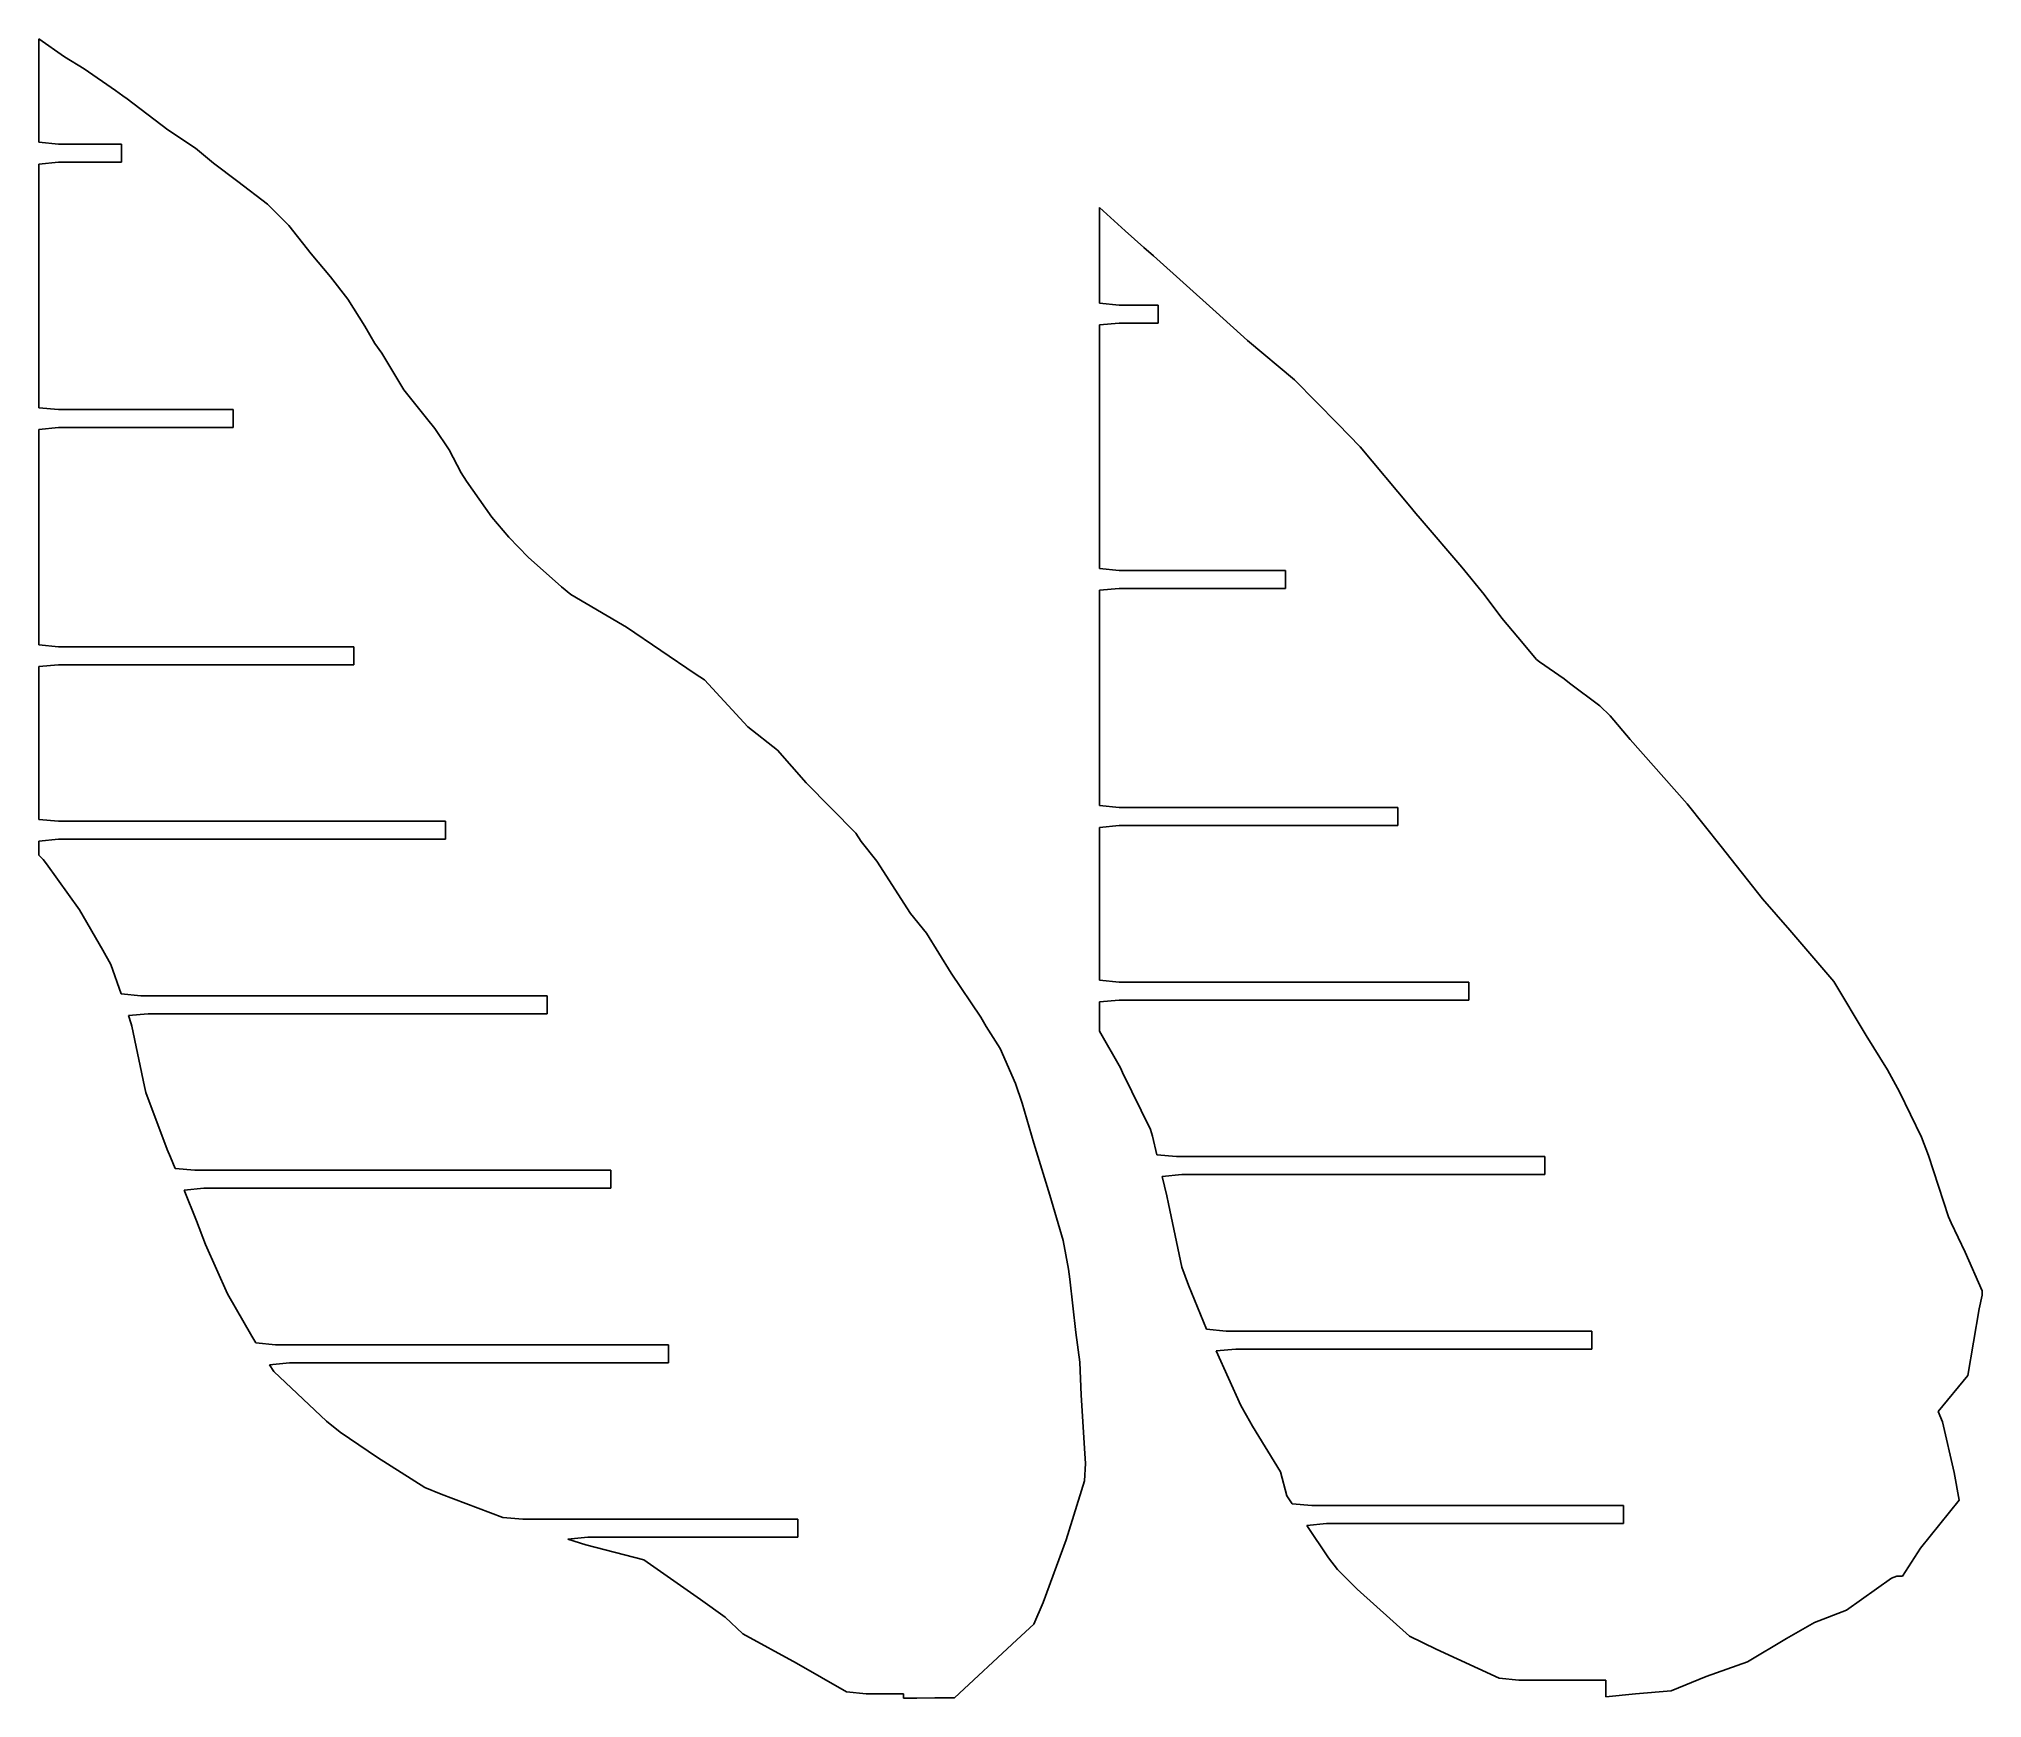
# Model space of a CAD drawing. Header units: inches. Extents: x -5 to 434, y 102 to 477.
import ezdxf

# ---------------------------------------------------------------- set-up
doc = ezdxf.new("R2010")
doc.units = ezdxf.units.IN
doc.header["$MEASUREMENT"] = 0
doc.layers.add('boundary', color=7, linetype='Continuous')

# ---------------------------------------------------------------- blocks, each defined once
blk = doc.blocks.new('block 2')
at = {"layer": 'boundary', "color": 5, "lineweight": 25, "true_color": 0x0000ff}
for points in [[(222.28, 123.16), (227.42, 137.34)], [(222.28, 123.16), (227.42, 137.34)], [(227.42, 137.34), (227.42, 137.34)], [(222.28, 123.16), (222.28, 123.16)]]:
    blk.add_lwpolyline(points, dxfattribs=at)
blk = doc.blocks.new('block 3')
at = {"layer": 'boundary', "color": 5, "lineweight": 25, "true_color": 0x0000ff}
for points in [[(227.42, 137.34), (231.55, 150.66)], [(227.42, 137.34), (231.55, 150.66)], [(231.55, 150.66), (231.55, 150.66)], [(227.42, 137.34), (227.42, 137.34)]]:
    blk.add_lwpolyline(points, dxfattribs=at)
blk = doc.blocks.new('block 4')
at = {"layer": 'boundary', "color": 5, "lineweight": 25, "true_color": 0x0000ff}
for points in [[(231.55, 150.66), (231.81, 154.56)], [(231.55, 150.66), (231.81, 154.56)], [(231.81, 154.56), (231.81, 154.56)], [(231.55, 150.66), (231.55, 150.66)]]:
    blk.add_lwpolyline(points, dxfattribs=at)
blk = doc.blocks.new('block 5')
at = {"layer": 'boundary', "color": 5, "lineweight": 25, "true_color": 0x0000ff}
for points in [[(231.81, 154.56), (231.64, 156.83)], [(231.81, 154.56), (231.64, 156.83)], [(231.64, 156.83), (231.64, 156.83)], [(231.81, 154.56), (231.81, 154.56)]]:
    blk.add_lwpolyline(points, dxfattribs=at)
blk = doc.blocks.new('block 6')
at = {"layer": 'boundary', "color": 5, "lineweight": 25, "true_color": 0x0000ff}
for points in [[(231.64, 156.83), (230.82, 170.02)], [(231.64, 156.83), (230.82, 170.02)], [(230.82, 170.02), (230.82, 170.02)], [(231.64, 156.83), (231.64, 156.83)]]:
    blk.add_lwpolyline(points, dxfattribs=at)
blk = doc.blocks.new('block 7')
at = {"layer": 'boundary', "color": 5, "lineweight": 25, "true_color": 0x0000ff}
for points in [[(230.82, 170.02), (230.53, 177.5)], [(230.82, 170.02), (230.53, 177.5)], [(230.53, 177.5), (230.53, 177.5)], [(230.82, 170.02), (230.82, 170.02)]]:
    blk.add_lwpolyline(points, dxfattribs=at)
blk = doc.blocks.new('block 8')
at = {"layer": 'boundary', "color": 5, "lineweight": 25, "true_color": 0x0000ff}
for points in [[(230.53, 177.5), (229.64, 184.15)], [(230.53, 177.5), (229.64, 184.15)], [(229.64, 184.15), (229.64, 184.15)], [(230.53, 177.5), (230.53, 177.5)]]:
    blk.add_lwpolyline(points, dxfattribs=at)
blk = doc.blocks.new('block 9')
at = {"layer": 'boundary', "color": 5, "lineweight": 25, "true_color": 0x0000ff}
for points in [[(229.64, 184.15), (228.29, 196.21)], [(229.64, 184.15), (228.29, 196.21)], [(228.29, 196.21), (228.29, 196.21)], [(229.64, 184.15), (229.64, 184.15)]]:
    blk.add_lwpolyline(points, dxfattribs=at)
blk = doc.blocks.new('block 10')
at = {"layer": 'boundary', "color": 5, "lineweight": 25, "true_color": 0x0000ff}
for points in [[(228.29, 196.21), (227.99, 198.49)], [(228.29, 196.21), (227.99, 198.49)], [(227.99, 198.49), (227.99, 198.49)], [(228.29, 196.21), (228.29, 196.21)]]:
    blk.add_lwpolyline(points, dxfattribs=at)
blk = doc.blocks.new('block 11')
at = {"layer": 'boundary', "color": 5, "lineweight": 25, "true_color": 0x0000ff}
for points in [[(227.99, 198.49), (226.76, 204.95)], [(227.99, 198.49), (226.76, 204.95)], [(226.76, 204.95), (226.76, 204.95)], [(227.99, 198.49), (227.99, 198.49)]]:
    blk.add_lwpolyline(points, dxfattribs=at)
blk = doc.blocks.new('block 12')
at = {"layer": 'boundary', "color": 5, "lineweight": 25, "true_color": 0x0000ff}
for points in [[(226.76, 204.95), (223.73, 215.23)], [(226.76, 204.95), (223.73, 215.23)], [(223.73, 215.23), (223.73, 215.23)], [(226.76, 204.95), (226.76, 204.95)]]:
    blk.add_lwpolyline(points, dxfattribs=at)
blk = doc.blocks.new('block 13')
at = {"layer": 'boundary', "color": 5, "lineweight": 25, "true_color": 0x0000ff}
for points in [[(223.73, 215.23), (220.17, 226.97)], [(223.73, 215.23), (220.17, 226.97)], [(220.17, 226.97), (220.17, 226.97)], [(223.73, 215.23), (223.73, 215.23)]]:
    blk.add_lwpolyline(points, dxfattribs=at)
blk = doc.blocks.new('block 14')
at = {"layer": 'boundary', "color": 5, "lineweight": 25, "true_color": 0x0000ff}
for points in [[(220.17, 226.97), (217.52, 235.99)], [(220.17, 226.97), (217.52, 235.99)], [(217.52, 235.99), (217.52, 235.99)], [(220.17, 226.97), (220.17, 226.97)]]:
    blk.add_lwpolyline(points, dxfattribs=at)
blk = doc.blocks.new('block 15')
at = {"layer": 'boundary', "color": 5, "lineweight": 25, "true_color": 0x0000ff}
for points in [[(217.52, 235.99), (215.96, 240.46)], [(217.52, 235.99), (215.96, 240.46)], [(215.96, 240.46), (215.96, 240.46)], [(217.52, 235.99), (217.52, 235.99)]]:
    blk.add_lwpolyline(points, dxfattribs=at)
blk = doc.blocks.new('block 16')
at = {"layer": 'boundary', "color": 5, "lineweight": 25, "true_color": 0x0000ff}
for points in [[(215.96, 240.46), (212.49, 248.34)], [(215.96, 240.46), (212.49, 248.34)], [(212.49, 248.34), (212.49, 248.34)], [(215.96, 240.46), (215.96, 240.46)]]:
    blk.add_lwpolyline(points, dxfattribs=at)
blk = doc.blocks.new('block 17')
at = {"layer": 'boundary', "color": 5, "lineweight": 25, "true_color": 0x0000ff}
for points in [[(212.49, 248.34), (209.33, 253.31)], [(212.49, 248.34), (209.33, 253.31)], [(209.33, 253.31), (209.33, 253.31)], [(212.49, 248.34), (212.49, 248.34)]]:
    blk.add_lwpolyline(points, dxfattribs=at)
blk = doc.blocks.new('block 18')
at = {"layer": 'boundary', "color": 5, "lineweight": 25, "true_color": 0x0000ff}
for points in [[(209.33, 253.31), (208.16, 255.42)], [(209.33, 253.31), (208.16, 255.42)], [(208.16, 255.42), (208.16, 255.42)], [(209.33, 253.31), (209.33, 253.31)]]:
    blk.add_lwpolyline(points, dxfattribs=at)
blk = doc.blocks.new('block 19')
at = {"layer": 'boundary', "color": 5, "lineweight": 25, "true_color": 0x0000ff}
for points in [[(208.16, 255.42), (201.46, 265.37)], [(208.16, 255.42), (201.46, 265.37)], [(201.46, 265.37), (201.46, 265.37)], [(208.16, 255.42), (208.16, 255.42)]]:
    blk.add_lwpolyline(points, dxfattribs=at)
blk = doc.blocks.new('block 20')
at = {"layer": 'boundary', "color": 5, "lineweight": 25, "true_color": 0x0000ff}
for points in [[(201.46, 265.37), (195.85, 274.44)], [(201.46, 265.37), (195.85, 274.44)], [(195.85, 274.44), (195.85, 274.44)], [(201.46, 265.37), (201.46, 265.37)]]:
    blk.add_lwpolyline(points, dxfattribs=at)
blk = doc.blocks.new('block 21')
at = {"layer": 'boundary', "color": 5, "lineweight": 25, "true_color": 0x0000ff}
for points in [[(195.85, 274.44), (192.23, 278.86)], [(195.85, 274.44), (192.23, 278.86)], [(192.23, 278.86), (192.23, 278.86)], [(195.85, 274.44), (195.85, 274.44)]]:
    blk.add_lwpolyline(points, dxfattribs=at)
blk = doc.blocks.new('block 22')
at = {"layer": 'boundary', "color": 5, "lineweight": 25, "true_color": 0x0000ff}
for points in [[(192.23, 278.86), (184.66, 290.7)], [(192.23, 278.86), (184.66, 290.7)], [(184.66, 290.7), (184.66, 290.7)], [(192.23, 278.86), (192.23, 278.86)]]:
    blk.add_lwpolyline(points, dxfattribs=at)
blk = doc.blocks.new('block 23')
at = {"layer": 'boundary', "color": 5, "lineweight": 25, "true_color": 0x0000ff}
for points in [[(184.66, 290.7), (181.15, 295.16)], [(184.66, 290.7), (181.15, 295.16)], [(181.15, 295.16), (181.15, 295.16)], [(184.66, 290.7), (184.66, 290.7)]]:
    blk.add_lwpolyline(points, dxfattribs=at)
blk = doc.blocks.new('block 24')
at = {"layer": 'boundary', "color": 5, "lineweight": 25, "true_color": 0x0000ff}
for points in [[(181.15, 295.16), (179.91, 297.02)], [(181.15, 295.16), (179.91, 297.02)], [(179.91, 297.02), (179.91, 297.02)], [(181.15, 295.16), (181.15, 295.16)]]:
    blk.add_lwpolyline(points, dxfattribs=at)
blk = doc.blocks.new('block 25')
at = {"layer": 'boundary', "color": 5, "lineweight": 25, "true_color": 0x0000ff}
for points in [[(179.91, 297.02), (168.72, 308.42)], [(179.91, 297.02), (168.72, 308.42)], [(168.72, 308.42), (168.72, 308.42)], [(179.91, 297.02), (179.91, 297.02)]]:
    blk.add_lwpolyline(points, dxfattribs=at)
blk = doc.blocks.new('block 26')
at = {"layer": 'boundary', "color": 5, "lineweight": 25, "true_color": 0x0000ff}
for points in [[(168.72, 308.42), (162.17, 315.8)], [(168.72, 308.42), (162.17, 315.8)], [(162.17, 315.8), (162.17, 315.8)], [(168.72, 308.42), (168.72, 308.42)]]:
    blk.add_lwpolyline(points, dxfattribs=at)
blk = doc.blocks.new('block 27')
at = {"layer": 'boundary', "color": 5, "lineweight": 25, "true_color": 0x0000ff}
for points in [[(162.17, 315.8), (155.51, 321.01)], [(162.17, 315.8), (155.51, 321.01)], [(155.51, 321.01), (155.51, 321.01)], [(162.17, 315.8), (162.17, 315.8)]]:
    blk.add_lwpolyline(points, dxfattribs=at)
blk = doc.blocks.new('block 28')
at = {"layer": 'boundary', "color": 5, "lineweight": 25, "true_color": 0x0000ff}
for points in [[(155.51, 321.01), (145.73, 331.69)], [(155.51, 321.01), (145.73, 331.69)], [(145.73, 331.69), (145.73, 331.69)], [(155.51, 321.01), (155.51, 321.01)]]:
    blk.add_lwpolyline(points, dxfattribs=at)
blk = doc.blocks.new('block 29')
at = {"layer": 'boundary', "color": 5, "lineweight": 25, "true_color": 0x0000ff}
for points in [[(145.73, 331.69), (143.6, 333.01)], [(145.73, 331.69), (143.6, 333.01)], [(143.6, 333.01), (143.6, 333.01)], [(145.73, 331.69), (145.73, 331.69)]]:
    blk.add_lwpolyline(points, dxfattribs=at)
blk = doc.blocks.new('block 30')
at = {"layer": 'boundary', "color": 5, "lineweight": 25, "true_color": 0x0000ff}
for points in [[(143.6, 333.01), (128.08, 343.54)], [(143.6, 333.01), (128.08, 343.54)], [(128.08, 343.54), (128.08, 343.54)], [(143.6, 333.01), (143.6, 333.01)]]:
    blk.add_lwpolyline(points, dxfattribs=at)
blk = doc.blocks.new('block 31')
at = {"layer": 'boundary', "color": 5, "lineweight": 25, "true_color": 0x0000ff}
for points in [[(128.08, 343.54), (127.21, 344.13)], [(128.08, 343.54), (127.21, 344.13)], [(127.21, 344.13), (127.21, 344.13)], [(128.08, 343.54), (128.08, 343.54)]]:
    blk.add_lwpolyline(points, dxfattribs=at)
blk = doc.blocks.new('block 32')
at = {"layer": 'boundary', "color": 5, "lineweight": 25, "true_color": 0x0000ff}
for points in [[(127.21, 344.13), (115.52, 350.96)], [(127.21, 344.13), (115.52, 350.96)], [(115.52, 350.96), (115.52, 350.96)], [(127.21, 344.13), (127.21, 344.13)]]:
    blk.add_lwpolyline(points, dxfattribs=at)
blk = doc.blocks.new('block 33')
at = {"layer": 'boundary', "color": 5, "lineweight": 25, "true_color": 0x0000ff}
for points in [[(115.52, 350.96), (113.42, 352.69)], [(115.52, 350.96), (113.42, 352.69)], [(113.42, 352.69), (113.42, 352.69)], [(115.52, 350.96), (115.52, 350.96)]]:
    blk.add_lwpolyline(points, dxfattribs=at)
blk = doc.blocks.new('block 34')
at = {"layer": 'boundary', "color": 5, "lineweight": 25, "true_color": 0x0000ff}
for points in [[(113.42, 352.69), (105.85, 359.39)], [(113.42, 352.69), (105.85, 359.39)], [(105.85, 359.39), (105.85, 359.39)], [(113.42, 352.69), (113.42, 352.69)]]:
    blk.add_lwpolyline(points, dxfattribs=at)
blk = doc.blocks.new('block 35')
at = {"layer": 'boundary', "color": 5, "lineweight": 25, "true_color": 0x0000ff}
for points in [[(105.85, 359.39), (101.52, 363.92)], [(105.85, 359.39), (101.52, 363.92)], [(101.52, 363.92), (101.52, 363.92)], [(105.85, 359.39), (105.85, 359.39)]]:
    blk.add_lwpolyline(points, dxfattribs=at)
blk = doc.blocks.new('block 36')
at = {"layer": 'boundary', "color": 5, "lineweight": 25, "true_color": 0x0000ff}
for points in [[(101.52, 363.92), (97.64, 368.44)], [(101.52, 363.92), (97.64, 368.44)], [(97.64, 368.44), (97.64, 368.44)], [(101.52, 363.92), (101.52, 363.92)]]:
    blk.add_lwpolyline(points, dxfattribs=at)
blk = doc.blocks.new('block 37')
at = {"layer": 'boundary', "color": 5, "lineweight": 25, "true_color": 0x0000ff}
for points in [[(97.64, 368.44), (91.96, 376.57)], [(97.64, 368.44), (91.96, 376.57)], [(91.96, 376.57), (91.96, 376.57)], [(97.64, 368.44), (97.64, 368.44)]]:
    blk.add_lwpolyline(points, dxfattribs=at)
blk = doc.blocks.new('block 38')
at = {"layer": 'boundary', "color": 5, "lineweight": 25, "true_color": 0x0000ff}
for points in [[(91.96, 376.57), (90.71, 378.45)], [(91.96, 376.57), (90.71, 378.45)], [(90.71, 378.45), (90.71, 378.45)], [(91.96, 376.57), (91.96, 376.57)]]:
    blk.add_lwpolyline(points, dxfattribs=at)
blk = doc.blocks.new('block 39')
at = {"layer": 'boundary', "color": 5, "lineweight": 25, "true_color": 0x0000ff}
for points in [[(90.71, 378.45), (88.02, 383.65)], [(90.71, 378.45), (88.02, 383.65)], [(88.02, 383.65), (88.02, 383.65)], [(90.71, 378.45), (90.71, 378.45)]]:
    blk.add_lwpolyline(points, dxfattribs=at)
blk = doc.blocks.new('block 40')
at = {"layer": 'boundary', "color": 5, "lineweight": 25, "true_color": 0x0000ff}
for points in [[(88.02, 383.65), (84.74, 388.43)], [(88.02, 383.65), (84.74, 388.43)], [(84.74, 388.43), (84.74, 388.43)], [(88.02, 383.65), (88.02, 383.65)]]:
    blk.add_lwpolyline(points, dxfattribs=at)
blk = doc.blocks.new('block 41')
at = {"layer": 'boundary', "color": 5, "lineweight": 25, "true_color": 0x0000ff}
for points in [[(84.74, 388.43), (82.89, 390.81)], [(84.74, 388.43), (82.89, 390.81)], [(82.89, 390.81), (82.89, 390.81)], [(84.74, 388.43), (84.74, 388.43)]]:
    blk.add_lwpolyline(points, dxfattribs=at)
blk = doc.blocks.new('block 42')
at = {"layer": 'boundary', "color": 5, "lineweight": 25, "true_color": 0x0000ff}
for points in [[(82.89, 390.81), (77.75, 397.19)], [(82.89, 390.81), (77.75, 397.19)], [(77.75, 397.19), (77.75, 397.19)], [(82.89, 390.81), (82.89, 390.81)]]:
    blk.add_lwpolyline(points, dxfattribs=at)
blk = doc.blocks.new('block 43')
at = {"layer": 'boundary', "color": 5, "lineweight": 25, "true_color": 0x0000ff}
for points in [[(77.75, 397.19), (72.77, 405.48)], [(77.75, 397.19), (72.77, 405.48)], [(72.77, 405.48), (72.77, 405.48)], [(77.75, 397.19), (77.75, 397.19)]]:
    blk.add_lwpolyline(points, dxfattribs=at)
blk = doc.blocks.new('block 44')
at = {"layer": 'boundary', "color": 5, "lineweight": 25, "true_color": 0x0000ff}
for points in [[(72.77, 405.48), (71.23, 407.68)], [(72.77, 405.48), (71.23, 407.68)], [(71.23, 407.68), (71.23, 407.68)], [(72.77, 405.48), (72.77, 405.48)]]:
    blk.add_lwpolyline(points, dxfattribs=at)
blk = doc.blocks.new('block 45')
at = {"layer": 'boundary', "color": 5, "lineweight": 25, "true_color": 0x0000ff}
for points in [[(71.23, 407.68), (68.96, 411.63)], [(71.23, 407.68), (68.96, 411.63)], [(68.96, 411.63), (68.96, 411.63)], [(71.23, 407.68), (71.23, 407.68)]]:
    blk.add_lwpolyline(points, dxfattribs=at)
blk = doc.blocks.new('block 46')
at = {"layer": 'boundary', "color": 5, "lineweight": 25, "true_color": 0x0000ff}
for points in [[(68.96, 411.63), (65.08, 417.68)], [(68.96, 411.63), (65.08, 417.68)], [(65.08, 417.68), (65.08, 417.68)], [(68.96, 411.63), (68.96, 411.63)]]:
    blk.add_lwpolyline(points, dxfattribs=at)
blk = doc.blocks.new('block 47')
at = {"layer": 'boundary', "color": 5, "lineweight": 25, "true_color": 0x0000ff}
for points in [[(65.08, 417.68), (61.22, 422.75)], [(65.08, 417.68), (61.22, 422.75)], [(61.22, 422.75), (61.22, 422.75)], [(65.08, 417.68), (65.08, 417.68)]]:
    blk.add_lwpolyline(points, dxfattribs=at)
blk = doc.blocks.new('block 48')
at = {"layer": 'boundary', "color": 5, "lineweight": 25, "true_color": 0x0000ff}
for points in [[(61.22, 422.75), (56.81, 427.97)], [(61.22, 422.75), (56.81, 427.97)], [(56.81, 427.97), (56.81, 427.97)], [(61.22, 422.75), (61.22, 422.75)]]:
    blk.add_lwpolyline(points, dxfattribs=at)
blk = doc.blocks.new('block 49')
at = {"layer": 'boundary', "color": 5, "lineweight": 25, "true_color": 0x0000ff}
for points in [[(56.81, 427.97), (51.77, 434.34)], [(56.81, 427.97), (51.77, 434.34)], [(51.77, 434.34), (51.77, 434.34)], [(56.81, 427.97), (56.81, 427.97)]]:
    blk.add_lwpolyline(points, dxfattribs=at)
blk = doc.blocks.new('block 50')
at = {"layer": 'boundary', "color": 5, "lineweight": 25, "true_color": 0x0000ff}
for points in [[(51.77, 434.34), (46.96, 439.15)], [(51.77, 434.34), (46.96, 439.15)], [(46.96, 439.15), (46.96, 439.15)], [(51.77, 434.34), (51.77, 434.34)]]:
    blk.add_lwpolyline(points, dxfattribs=at)
blk = doc.blocks.new('block 51')
at = {"layer": 'boundary', "color": 5, "lineweight": 25, "true_color": 0x0000ff}
for points in [[(46.96, 439.15), (40.24, 444.27)], [(46.96, 439.15), (40.24, 444.27)], [(40.24, 444.27), (40.24, 444.27)], [(46.96, 439.15), (46.96, 439.15)]]:
    blk.add_lwpolyline(points, dxfattribs=at)
blk = doc.blocks.new('block 52')
at = {"layer": 'boundary', "color": 5, "lineweight": 25, "true_color": 0x0000ff}
for points in [[(40.24, 444.27), (34.74, 448.46)], [(40.24, 444.27), (34.74, 448.46)], [(34.74, 448.46), (34.74, 448.46)], [(40.24, 444.27), (40.24, 444.27)]]:
    blk.add_lwpolyline(points, dxfattribs=at)
blk = doc.blocks.new('block 53')
at = {"layer": 'boundary', "color": 5, "lineweight": 25, "true_color": 0x0000ff}
for points in [[(34.74, 448.46), (30.71, 451.8)], [(34.74, 448.46), (30.71, 451.8)], [(30.71, 451.8), (30.71, 451.8)], [(34.74, 448.46), (34.74, 448.46)]]:
    blk.add_lwpolyline(points, dxfattribs=at)
blk = doc.blocks.new('block 54')
at = {"layer": 'boundary', "color": 5, "lineweight": 25, "true_color": 0x0000ff}
for points in [[(30.71, 451.8), (24.43, 456)], [(30.71, 451.8), (24.43, 456)], [(24.43, 456), (24.43, 456)], [(30.71, 451.8), (30.71, 451.8)]]:
    blk.add_lwpolyline(points, dxfattribs=at)
blk = doc.blocks.new('block 55')
at = {"layer": 'boundary', "color": 5, "lineweight": 25, "true_color": 0x0000ff}
for points in [[(24.43, 456), (15.22, 462.94)], [(24.43, 456), (15.22, 462.94)], [(15.22, 462.94), (15.22, 462.94)], [(24.43, 456), (24.43, 456)]]:
    blk.add_lwpolyline(points, dxfattribs=at)
blk = doc.blocks.new('block 56')
at = {"layer": 'boundary', "color": 5, "lineweight": 25, "true_color": 0x0000ff}
for points in [[(15.22, 462.94), (14.27, 463.62)], [(15.22, 462.94), (14.27, 463.62)], [(14.27, 463.62), (14.27, 463.62)], [(15.22, 462.94), (15.22, 462.94)]]:
    blk.add_lwpolyline(points, dxfattribs=at)
blk = doc.blocks.new('block 57')
at = {"layer": 'boundary', "color": 5, "lineweight": 25, "true_color": 0x0000ff}
for points in [[(14.27, 463.62), (12.6, 464.83)], [(14.27, 463.62), (12.6, 464.83)], [(12.6, 464.83), (12.6, 464.83)], [(14.27, 463.62), (14.27, 463.62)]]:
    blk.add_lwpolyline(points, dxfattribs=at)
blk = doc.blocks.new('block 58')
at = {"layer": 'boundary', "color": 5, "lineweight": 25, "true_color": 0x0000ff}
for points in [[(12.6, 464.83), (5.56, 469.75)], [(12.6, 464.83), (5.56, 469.75)], [(5.56, 469.75), (5.56, 469.75)], [(12.6, 464.83), (12.6, 464.83)]]:
    blk.add_lwpolyline(points, dxfattribs=at)
blk = doc.blocks.new('block 59')
at = {"layer": 'boundary', "color": 5, "lineweight": 25, "true_color": 0x0000ff}
for points in [[(5.56, 469.75), (1.09, 472.43)], [(5.56, 469.75), (1.09, 472.43)], [(1.09, 472.43), (1.09, 472.43)], [(5.56, 469.75), (5.56, 469.75)]]:
    blk.add_lwpolyline(points, dxfattribs=at)
blk = doc.blocks.new('block 60')
at = {"layer": 'boundary', "color": 5, "lineweight": 25, "true_color": 0x0000ff}
for points in [[(1.09, 472.43), (-4.71, 476.52)], [(1.09, 472.43), (-4.71, 476.52)], [(-4.71, 476.52), (-4.71, 476.52)], [(1.09, 472.43), (1.09, 472.43)]]:
    blk.add_lwpolyline(points, dxfattribs=at)
blk = doc.blocks.new('block 61')
at = {"layer": 'boundary', "color": 5, "lineweight": 25, "true_color": 0x0000ff}
for points in [[(-4.71, 476.52), (-4.71, 453.14)], [(-4.71, 476.52), (-4.71, 453.14)], [(-4.71, 476.52), (-4.71, 476.52)], [(-4.71, 453.14), (-4.71, 453.14)]]:
    blk.add_lwpolyline(points, dxfattribs=at)
blk = doc.blocks.new('block 62')
at = {"layer": 'boundary', "color": 5, "lineweight": 25, "true_color": 0x0000ff}
for points in [[(-4.71, 453.14), (-0.26, 452.7)], [(-4.71, 453.14), (-0.26, 452.7)], [(-4.71, 453.14), (-4.71, 453.14)], [(-0.26, 452.7), (-0.26, 452.7)]]:
    blk.add_lwpolyline(points, dxfattribs=at)
blk = doc.blocks.new('block 63')
at = {"layer": 'boundary', "color": 5, "lineweight": 25, "true_color": 0x0000ff}
for points in [[(-0.26, 452.7), (13.98, 452.7)], [(-0.26, 452.7), (13.98, 452.7)], [(-0.26, 452.7), (-0.26, 452.7)], [(13.98, 452.7), (13.98, 452.7)]]:
    blk.add_lwpolyline(points, dxfattribs=at)
blk = doc.blocks.new('block 64')
at = {"layer": 'boundary', "color": 5, "lineweight": 25, "true_color": 0x0000ff}
for points in [[(13.98, 452.7), (13.98, 448.65)], [(13.98, 452.7), (13.98, 448.65)], [(13.98, 452.7), (13.98, 452.7)], [(13.98, 448.65), (13.98, 448.65)]]:
    blk.add_lwpolyline(points, dxfattribs=at)
blk = doc.blocks.new('block 65')
at = {"layer": 'boundary', "color": 5, "lineweight": 25, "true_color": 0x0000ff}
for points in [[(13.98, 448.65), (-0.26, 448.65)], [(13.98, 448.65), (-0.26, 448.65)], [(-0.26, 448.65), (-0.26, 448.65)], [(13.98, 448.65), (13.98, 448.65)]]:
    blk.add_lwpolyline(points, dxfattribs=at)
blk = doc.blocks.new('block 66')
at = {"layer": 'boundary', "color": 5, "lineweight": 25, "true_color": 0x0000ff}
for points in [[(-0.26, 448.65), (-4.71, 448.21)], [(-0.26, 448.65), (-4.71, 448.21)], [(-4.71, 448.21), (-4.71, 448.21)], [(-0.26, 448.65), (-0.26, 448.65)]]:
    blk.add_lwpolyline(points, dxfattribs=at)
blk = doc.blocks.new('block 67')
at = {"layer": 'boundary', "color": 5, "lineweight": 25, "true_color": 0x0000ff}
for points in [[(-4.71, 448.21), (-4.71, 393.17)], [(-4.71, 448.21), (-4.71, 393.17)], [(-4.71, 448.21), (-4.71, 448.21)], [(-4.71, 393.17), (-4.71, 393.17)]]:
    blk.add_lwpolyline(points, dxfattribs=at)
blk = doc.blocks.new('block 68')
at = {"layer": 'boundary', "color": 5, "lineweight": 25, "true_color": 0x0000ff}
for points in [[(-4.71, 393.17), (-0.26, 392.73)], [(-4.71, 393.17), (-0.26, 392.73)], [(-4.71, 393.17), (-4.71, 393.17)], [(-0.26, 392.73), (-0.26, 392.73)]]:
    blk.add_lwpolyline(points, dxfattribs=at)
blk = doc.blocks.new('block 69')
at = {"layer": 'boundary', "color": 5, "lineweight": 25, "true_color": 0x0000ff}
for points in [[(-0.26, 392.73), (39.16, 392.73)], [(-0.26, 392.73), (39.16, 392.73)], [(-0.26, 392.73), (-0.26, 392.73)], [(39.16, 392.73), (39.16, 392.73)]]:
    blk.add_lwpolyline(points, dxfattribs=at)
blk = doc.blocks.new('block 70')
at = {"layer": 'boundary', "color": 5, "lineweight": 25, "true_color": 0x0000ff}
for points in [[(39.16, 392.73), (39.16, 388.68)], [(39.16, 392.73), (39.16, 388.68)], [(39.16, 392.73), (39.16, 392.73)], [(39.16, 388.68), (39.16, 388.68)]]:
    blk.add_lwpolyline(points, dxfattribs=at)
blk = doc.blocks.new('block 71')
at = {"layer": 'boundary', "color": 5, "lineweight": 25, "true_color": 0x0000ff}
for points in [[(39.16, 388.68), (-0.26, 388.68)], [(39.16, 388.68), (-0.26, 388.68)], [(-0.26, 388.68), (-0.26, 388.68)], [(39.16, 388.68), (39.16, 388.68)]]:
    blk.add_lwpolyline(points, dxfattribs=at)
blk = doc.blocks.new('block 72')
at = {"layer": 'boundary', "color": 5, "lineweight": 25, "true_color": 0x0000ff}
for points in [[(-0.26, 388.68), (-4.71, 388.24)], [(-0.26, 388.68), (-4.71, 388.24)], [(-4.71, 388.24), (-4.71, 388.24)], [(-0.26, 388.68), (-0.26, 388.68)]]:
    blk.add_lwpolyline(points, dxfattribs=at)
blk = doc.blocks.new('block 73')
at = {"layer": 'boundary', "color": 5, "lineweight": 25, "true_color": 0x0000ff}
for points in [[(-4.71, 388.24), (-4.71, 339.58)], [(-4.71, 388.24), (-4.71, 339.58)], [(-4.71, 388.24), (-4.71, 388.24)], [(-4.71, 339.58), (-4.71, 339.58)]]:
    blk.add_lwpolyline(points, dxfattribs=at)
blk = doc.blocks.new('block 74')
at = {"layer": 'boundary', "color": 5, "lineweight": 25, "true_color": 0x0000ff}
for points in [[(-4.71, 339.58), (-0.26, 339.14)], [(-4.71, 339.58), (-0.26, 339.14)], [(-4.71, 339.58), (-4.71, 339.58)], [(-0.26, 339.14), (-0.26, 339.14)]]:
    blk.add_lwpolyline(points, dxfattribs=at)
blk = doc.blocks.new('block 75')
at = {"layer": 'boundary', "color": 5, "lineweight": 25, "true_color": 0x0000ff}
for points in [[(-0.26, 339.14), (66.46, 339.14)], [(-0.26, 339.14), (66.46, 339.14)], [(-0.26, 339.14), (-0.26, 339.14)], [(66.46, 339.14), (66.46, 339.14)]]:
    blk.add_lwpolyline(points, dxfattribs=at)
blk = doc.blocks.new('block 76')
at = {"layer": 'boundary', "color": 5, "lineweight": 25, "true_color": 0x0000ff}
for points in [[(66.46, 339.14), (66.46, 335.09)], [(66.46, 339.14), (66.46, 335.09)], [(66.46, 339.14), (66.46, 339.14)], [(66.46, 335.09), (66.46, 335.09)]]:
    blk.add_lwpolyline(points, dxfattribs=at)
blk = doc.blocks.new('block 77')
at = {"layer": 'boundary', "color": 5, "lineweight": 25, "true_color": 0x0000ff}
for points in [[(66.46, 335.09), (-0.26, 335.09)], [(66.46, 335.09), (-0.26, 335.09)], [(-0.26, 335.09), (-0.26, 335.09)], [(66.46, 335.09), (66.46, 335.09)]]:
    blk.add_lwpolyline(points, dxfattribs=at)
blk = doc.blocks.new('block 78')
at = {"layer": 'boundary', "color": 5, "lineweight": 25, "true_color": 0x0000ff}
for points in [[(-0.26, 335.09), (-4.71, 334.65)], [(-0.26, 335.09), (-4.71, 334.65)], [(-4.71, 334.65), (-4.71, 334.65)], [(-0.26, 335.09), (-0.26, 335.09)]]:
    blk.add_lwpolyline(points, dxfattribs=at)
blk = doc.blocks.new('block 79')
at = {"layer": 'boundary', "color": 5, "lineweight": 25, "true_color": 0x0000ff}
for points in [[(-4.71, 334.65), (-4.71, 300.14)], [(-4.71, 334.65), (-4.71, 300.14)], [(-4.71, 334.65), (-4.71, 334.65)], [(-4.71, 300.14), (-4.71, 300.14)]]:
    blk.add_lwpolyline(points, dxfattribs=at)
blk = doc.blocks.new('block 80')
at = {"layer": 'boundary', "color": 5, "lineweight": 25, "true_color": 0x0000ff}
for points in [[(-4.71, 300.14), (-0.26, 299.7)], [(-4.71, 300.14), (-0.26, 299.7)], [(-4.71, 300.14), (-4.71, 300.14)], [(-0.26, 299.7), (-0.26, 299.7)]]:
    blk.add_lwpolyline(points, dxfattribs=at)
blk = doc.blocks.new('block 81')
at = {"layer": 'boundary', "color": 5, "lineweight": 25, "true_color": 0x0000ff}
for points in [[(-0.26, 299.7), (87.18, 299.7)], [(-0.26, 299.7), (87.18, 299.7)], [(-0.26, 299.7), (-0.26, 299.7)], [(87.18, 299.7), (87.18, 299.7)]]:
    blk.add_lwpolyline(points, dxfattribs=at)
blk = doc.blocks.new('block 82')
at = {"layer": 'boundary', "color": 5, "lineweight": 25, "true_color": 0x0000ff}
for points in [[(87.18, 299.7), (87.18, 295.65)], [(87.18, 299.7), (87.18, 295.65)], [(87.18, 299.7), (87.18, 299.7)], [(87.18, 295.65), (87.18, 295.65)]]:
    blk.add_lwpolyline(points, dxfattribs=at)
blk = doc.blocks.new('block 83')
at = {"layer": 'boundary', "color": 5, "lineweight": 25, "true_color": 0x0000ff}
for points in [[(87.18, 295.65), (-0.26, 295.65)], [(87.18, 295.65), (-0.26, 295.65)], [(-0.26, 295.65), (-0.26, 295.65)], [(87.18, 295.65), (87.18, 295.65)]]:
    blk.add_lwpolyline(points, dxfattribs=at)
blk = doc.blocks.new('block 84')
at = {"layer": 'boundary', "color": 5, "lineweight": 25, "true_color": 0x0000ff}
for points in [[(-0.26, 295.65), (-4.71, 295.21)], [(-0.26, 295.65), (-4.71, 295.21)], [(-4.71, 295.21), (-4.71, 295.21)], [(-0.26, 295.65), (-0.26, 295.65)]]:
    blk.add_lwpolyline(points, dxfattribs=at)
blk = doc.blocks.new('block 85')
at = {"layer": 'boundary', "color": 5, "lineweight": 25, "true_color": 0x0000ff}
for points in [[(-4.71, 295.21), (-4.71, 292.05)], [(-4.71, 295.21), (-4.71, 292.05)], [(-4.71, 295.21), (-4.71, 295.21)], [(-4.71, 292.05), (-4.71, 292.05)]]:
    blk.add_lwpolyline(points, dxfattribs=at)
blk = doc.blocks.new('block 86')
at = {"layer": 'boundary', "color": 5, "lineweight": 25, "true_color": 0x0000ff}
for points in [[(-4.71, 292.05), (-3.72, 291.08)], [(-4.71, 292.05), (-3.72, 291.08)], [(-4.71, 292.05), (-4.71, 292.05)], [(-3.72, 291.08), (-3.72, 291.08)]]:
    blk.add_lwpolyline(points, dxfattribs=at)
blk = doc.blocks.new('block 87')
at = {"layer": 'boundary', "color": 5, "lineweight": 25, "true_color": 0x0000ff}
for points in [[(-3.72, 291.08), (-3, 290.08)], [(-3.72, 291.08), (-3, 290.08)], [(-3.72, 291.08), (-3.72, 291.08)], [(-3, 290.08), (-3, 290.08)]]:
    blk.add_lwpolyline(points, dxfattribs=at)
blk = doc.blocks.new('block 88')
at = {"layer": 'boundary', "color": 5, "lineweight": 25, "true_color": 0x0000ff}
for points in [[(-3, 290.08), (4.44, 279.67)], [(-3, 290.08), (4.44, 279.67)], [(-3, 290.08), (-3, 290.08)], [(4.44, 279.67), (4.44, 279.67)]]:
    blk.add_lwpolyline(points, dxfattribs=at)
blk = doc.blocks.new('block 89')
at = {"layer": 'boundary', "color": 5, "lineweight": 25, "true_color": 0x0000ff}
for points in [[(4.44, 279.67), (9.74, 270.6)], [(4.44, 279.67), (9.74, 270.6)], [(4.44, 279.67), (4.44, 279.67)], [(9.74, 270.6), (9.74, 270.6)]]:
    blk.add_lwpolyline(points, dxfattribs=at)
blk = doc.blocks.new('block 90')
at = {"layer": 'boundary', "color": 5, "lineweight": 25, "true_color": 0x0000ff}
for points in [[(9.74, 270.6), (11.58, 267.37)], [(9.74, 270.6), (11.58, 267.37)], [(9.74, 270.6), (9.74, 270.6)], [(11.58, 267.37), (11.58, 267.37)]]:
    blk.add_lwpolyline(points, dxfattribs=at)
blk = doc.blocks.new('block 91')
at = {"layer": 'boundary', "color": 5, "lineweight": 25, "true_color": 0x0000ff}
for points in [[(11.58, 267.37), (13.85, 260.71)], [(11.58, 267.37), (13.85, 260.71)], [(11.58, 267.37), (11.58, 267.37)], [(13.85, 260.71), (13.85, 260.71)]]:
    blk.add_lwpolyline(points, dxfattribs=at)
blk = doc.blocks.new('block 92')
at = {"layer": 'boundary', "color": 5, "lineweight": 25, "true_color": 0x0000ff}
for points in [[(13.85, 260.71), (18.31, 260.27)], [(13.85, 260.71), (18.31, 260.27)], [(13.85, 260.71), (13.85, 260.71)], [(18.31, 260.27), (18.31, 260.27)]]:
    blk.add_lwpolyline(points, dxfattribs=at)
blk = doc.blocks.new('block 93')
at = {"layer": 'boundary', "color": 5, "lineweight": 25, "true_color": 0x0000ff}
for points in [[(18.31, 260.27), (110.19, 260.27)], [(18.31, 260.27), (110.19, 260.27)], [(18.31, 260.27), (18.31, 260.27)], [(110.19, 260.27), (110.19, 260.27)]]:
    blk.add_lwpolyline(points, dxfattribs=at)
blk = doc.blocks.new('block 94')
at = {"layer": 'boundary', "color": 5, "lineweight": 25, "true_color": 0x0000ff}
for points in [[(110.19, 260.27), (110.19, 256.22)], [(110.19, 260.27), (110.19, 256.22)], [(110.19, 260.27), (110.19, 260.27)], [(110.19, 256.22), (110.19, 256.22)]]:
    blk.add_lwpolyline(points, dxfattribs=at)
blk = doc.blocks.new('block 95')
at = {"layer": 'boundary', "color": 5, "lineweight": 25, "true_color": 0x0000ff}
for points in [[(110.19, 256.22), (19.99, 256.22)], [(110.19, 256.22), (19.99, 256.22)], [(19.99, 256.22), (19.99, 256.22)], [(110.19, 256.22), (110.19, 256.22)]]:
    blk.add_lwpolyline(points, dxfattribs=at)
blk = doc.blocks.new('block 96')
at = {"layer": 'boundary', "color": 5, "lineweight": 25, "true_color": 0x0000ff}
for points in [[(19.99, 256.22), (15.54, 255.78)], [(19.99, 256.22), (15.54, 255.78)], [(15.54, 255.78), (15.54, 255.78)], [(19.99, 256.22), (19.99, 256.22)]]:
    blk.add_lwpolyline(points, dxfattribs=at)
blk = doc.blocks.new('block 97')
at = {"layer": 'boundary', "color": 5, "lineweight": 25, "true_color": 0x0000ff}
for points in [[(15.54, 255.78), (16.17, 253.91)], [(15.54, 255.78), (16.17, 253.91)], [(15.54, 255.78), (15.54, 255.78)], [(16.17, 253.91), (16.17, 253.91)]]:
    blk.add_lwpolyline(points, dxfattribs=at)
blk = doc.blocks.new('block 98')
at = {"layer": 'boundary', "color": 5, "lineweight": 25, "true_color": 0x0000ff}
for points in [[(16.17, 253.91), (16.33, 253.43)], [(16.17, 253.91), (16.33, 253.43)], [(16.17, 253.91), (16.17, 253.91)], [(16.33, 253.43), (16.33, 253.43)]]:
    blk.add_lwpolyline(points, dxfattribs=at)
blk = doc.blocks.new('block 99')
at = {"layer": 'boundary', "color": 5, "lineweight": 25, "true_color": 0x0000ff}
for points in [[(16.33, 253.43), (19.18, 239.74)], [(16.33, 253.43), (19.18, 239.74)], [(16.33, 253.43), (16.33, 253.43)], [(19.18, 239.74), (19.18, 239.74)]]:
    blk.add_lwpolyline(points, dxfattribs=at)
blk = doc.blocks.new('block 100')
at = {"layer": 'boundary', "color": 5, "lineweight": 25, "true_color": 0x0000ff}
for points in [[(19.18, 239.74), (19.46, 238.4)], [(19.18, 239.74), (19.46, 238.4)], [(19.18, 239.74), (19.18, 239.74)], [(19.46, 238.4), (19.46, 238.4)]]:
    blk.add_lwpolyline(points, dxfattribs=at)
blk = doc.blocks.new('block 101')
at = {"layer": 'boundary', "color": 5, "lineweight": 25, "true_color": 0x0000ff}
for points in [[(19.46, 238.4), (24.3, 225.51)], [(19.46, 238.4), (24.3, 225.51)], [(19.46, 238.4), (19.46, 238.4)], [(24.3, 225.51), (24.3, 225.51)]]:
    blk.add_lwpolyline(points, dxfattribs=at)
blk = doc.blocks.new('block 102')
at = {"layer": 'boundary', "color": 5, "lineweight": 25, "true_color": 0x0000ff}
for points in [[(24.3, 225.51), (25.05, 223.77)], [(24.3, 225.51), (25.05, 223.77)], [(24.3, 225.51), (24.3, 225.51)], [(25.05, 223.77), (25.05, 223.77)]]:
    blk.add_lwpolyline(points, dxfattribs=at)
blk = doc.blocks.new('block 103')
at = {"layer": 'boundary', "color": 5, "lineweight": 25, "true_color": 0x0000ff}
for points in [[(25.05, 223.77), (26.07, 221.27)], [(25.05, 223.77), (26.07, 221.27)], [(25.05, 223.77), (25.05, 223.77)], [(26.07, 221.27), (26.07, 221.27)]]:
    blk.add_lwpolyline(points, dxfattribs=at)
blk = doc.blocks.new('block 104')
at = {"layer": 'boundary', "color": 5, "lineweight": 25, "true_color": 0x0000ff}
for points in [[(26.07, 221.27), (30.53, 220.83)], [(26.07, 221.27), (30.53, 220.83)], [(26.07, 221.27), (26.07, 221.27)], [(30.53, 220.83), (30.53, 220.83)]]:
    blk.add_lwpolyline(points, dxfattribs=at)
blk = doc.blocks.new('block 105')
at = {"layer": 'boundary', "color": 5, "lineweight": 25, "true_color": 0x0000ff}
for points in [[(30.53, 220.83), (124.58, 220.83)], [(30.53, 220.83), (124.58, 220.83)], [(30.53, 220.83), (30.53, 220.83)], [(124.58, 220.83), (124.58, 220.83)]]:
    blk.add_lwpolyline(points, dxfattribs=at)
blk = doc.blocks.new('block 106')
at = {"layer": 'boundary', "color": 5, "lineweight": 25, "true_color": 0x0000ff}
for points in [[(124.58, 220.83), (124.58, 216.78)], [(124.58, 220.83), (124.58, 216.78)], [(124.58, 220.83), (124.58, 220.83)], [(124.58, 216.78), (124.58, 216.78)]]:
    blk.add_lwpolyline(points, dxfattribs=at)
blk = doc.blocks.new('block 107')
at = {"layer": 'boundary', "color": 5, "lineweight": 25, "true_color": 0x0000ff}
for points in [[(124.58, 216.78), (32.56, 216.78)], [(124.58, 216.78), (32.56, 216.78)], [(32.56, 216.78), (32.56, 216.78)], [(124.58, 216.78), (124.58, 216.78)]]:
    blk.add_lwpolyline(points, dxfattribs=at)
blk = doc.blocks.new('block 108')
at = {"layer": 'boundary', "color": 5, "lineweight": 25, "true_color": 0x0000ff}
for points in [[(32.56, 216.78), (28.1, 216.34)], [(32.56, 216.78), (28.1, 216.34)], [(28.1, 216.34), (28.1, 216.34)], [(32.56, 216.78), (32.56, 216.78)]]:
    blk.add_lwpolyline(points, dxfattribs=at)
blk = doc.blocks.new('block 109')
at = {"layer": 'boundary', "color": 5, "lineweight": 25, "true_color": 0x0000ff}
for points in [[(28.1, 216.34), (30.94, 209.42)], [(28.1, 216.34), (30.94, 209.42)], [(28.1, 216.34), (28.1, 216.34)], [(30.94, 209.42), (30.94, 209.42)]]:
    blk.add_lwpolyline(points, dxfattribs=at)
blk = doc.blocks.new('block 110')
at = {"layer": 'boundary', "color": 5, "lineweight": 25, "true_color": 0x0000ff}
for points in [[(30.94, 209.42), (32.91, 204.04)], [(30.94, 209.42), (32.91, 204.04)], [(30.94, 209.42), (30.94, 209.42)], [(32.91, 204.04), (32.91, 204.04)]]:
    blk.add_lwpolyline(points, dxfattribs=at)
blk = doc.blocks.new('block 111')
at = {"layer": 'boundary', "color": 5, "lineweight": 25, "true_color": 0x0000ff}
for points in [[(32.91, 204.04), (37.94, 192.93)], [(32.91, 204.04), (37.94, 192.93)], [(32.91, 204.04), (32.91, 204.04)], [(37.94, 192.93), (37.94, 192.93)]]:
    blk.add_lwpolyline(points, dxfattribs=at)
blk = doc.blocks.new('block 112')
at = {"layer": 'boundary', "color": 5, "lineweight": 25, "true_color": 0x0000ff}
for points in [[(37.94, 192.93), (43.39, 183.35)], [(37.94, 192.93), (43.39, 183.35)], [(37.94, 192.93), (37.94, 192.93)], [(43.39, 183.35), (43.39, 183.35)]]:
    blk.add_lwpolyline(points, dxfattribs=at)
blk = doc.blocks.new('block 113')
at = {"layer": 'boundary', "color": 5, "lineweight": 25, "true_color": 0x0000ff}
for points in [[(43.39, 183.35), (44.34, 181.83)], [(43.39, 183.35), (44.34, 181.83)], [(43.39, 183.35), (43.39, 183.35)], [(44.34, 181.83), (44.34, 181.83)]]:
    blk.add_lwpolyline(points, dxfattribs=at)
blk = doc.blocks.new('block 114')
at = {"layer": 'boundary', "color": 5, "lineweight": 25, "true_color": 0x0000ff}
for points in [[(44.34, 181.83), (48.8, 181.39)], [(44.34, 181.83), (48.8, 181.39)], [(44.34, 181.83), (44.34, 181.83)], [(48.8, 181.39), (48.8, 181.39)]]:
    blk.add_lwpolyline(points, dxfattribs=at)
blk = doc.blocks.new('block 115')
at = {"layer": 'boundary', "color": 5, "lineweight": 25, "true_color": 0x0000ff}
for points in [[(48.8, 181.39), (137.56, 181.39)], [(48.8, 181.39), (137.56, 181.39)], [(48.8, 181.39), (48.8, 181.39)], [(137.56, 181.39), (137.56, 181.39)]]:
    blk.add_lwpolyline(points, dxfattribs=at)
blk = doc.blocks.new('block 116')
at = {"layer": 'boundary', "color": 5, "lineweight": 25, "true_color": 0x0000ff}
for points in [[(137.56, 181.39), (137.56, 177.34)], [(137.56, 181.39), (137.56, 177.34)], [(137.56, 181.39), (137.56, 181.39)], [(137.56, 177.34), (137.56, 177.34)]]:
    blk.add_lwpolyline(points, dxfattribs=at)
blk = doc.blocks.new('block 117')
at = {"layer": 'boundary', "color": 5, "lineweight": 25, "true_color": 0x0000ff}
for points in [[(137.56, 177.34), (51.89, 177.34)], [(137.56, 177.34), (51.89, 177.34)], [(51.89, 177.34), (51.89, 177.34)], [(137.56, 177.34), (137.56, 177.34)]]:
    blk.add_lwpolyline(points, dxfattribs=at)
blk = doc.blocks.new('block 118')
at = {"layer": 'boundary', "color": 5, "lineweight": 25, "true_color": 0x0000ff}
for points in [[(51.89, 177.34), (47.44, 176.9)], [(51.89, 177.34), (47.44, 176.9)], [(47.44, 176.9), (47.44, 176.9)], [(51.89, 177.34), (51.89, 177.34)]]:
    blk.add_lwpolyline(points, dxfattribs=at)
blk = doc.blocks.new('block 119')
at = {"layer": 'boundary', "color": 5, "lineweight": 25, "true_color": 0x0000ff}
for points in [[(47.44, 176.9), (48.4, 175.38)], [(47.44, 176.9), (48.4, 175.38)], [(47.44, 176.9), (47.44, 176.9)], [(48.4, 175.38), (48.4, 175.38)]]:
    blk.add_lwpolyline(points, dxfattribs=at)
blk = doc.blocks.new('block 120')
at = {"layer": 'boundary', "color": 5, "lineweight": 25, "true_color": 0x0000ff}
for points in [[(48.4, 175.38), (60.27, 164.14)], [(48.4, 175.38), (60.27, 164.14)], [(48.4, 175.38), (48.4, 175.38)], [(60.27, 164.14), (60.27, 164.14)]]:
    blk.add_lwpolyline(points, dxfattribs=at)
blk = doc.blocks.new('block 121')
at = {"layer": 'boundary', "color": 5, "lineweight": 25, "true_color": 0x0000ff}
for points in [[(60.27, 164.14), (63.38, 161.67)], [(60.27, 164.14), (63.38, 161.67)], [(60.27, 164.14), (60.27, 164.14)], [(63.38, 161.67), (63.38, 161.67)]]:
    blk.add_lwpolyline(points, dxfattribs=at)
blk = doc.blocks.new('block 122')
at = {"layer": 'boundary', "color": 5, "lineweight": 25, "true_color": 0x0000ff}
for points in [[(63.38, 161.67), (71.81, 155.96)], [(63.38, 161.67), (71.81, 155.96)], [(63.38, 161.67), (63.38, 161.67)], [(71.81, 155.96), (71.81, 155.96)]]:
    blk.add_lwpolyline(points, dxfattribs=at)
blk = doc.blocks.new('block 123')
at = {"layer": 'boundary', "color": 5, "lineweight": 25, "true_color": 0x0000ff}
for points in [[(71.81, 155.96), (82.52, 149.15)], [(71.81, 155.96), (82.52, 149.15)], [(71.81, 155.96), (71.81, 155.96)], [(82.52, 149.15), (82.52, 149.15)]]:
    blk.add_lwpolyline(points, dxfattribs=at)
blk = doc.blocks.new('block 124')
at = {"layer": 'boundary', "color": 5, "lineweight": 25, "true_color": 0x0000ff}
for points in [[(82.52, 149.15), (86.18, 147.62)], [(82.52, 149.15), (86.18, 147.62)], [(82.52, 149.15), (82.52, 149.15)], [(86.18, 147.62), (86.18, 147.62)]]:
    blk.add_lwpolyline(points, dxfattribs=at)
blk = doc.blocks.new('block 125')
at = {"layer": 'boundary', "color": 5, "lineweight": 25, "true_color": 0x0000ff}
for points in [[(86.18, 147.62), (100.17, 142.4)], [(86.18, 147.62), (100.17, 142.4)], [(86.18, 147.62), (86.18, 147.62)], [(100.17, 142.4), (100.17, 142.4)]]:
    blk.add_lwpolyline(points, dxfattribs=at)
blk = doc.blocks.new('block 126')
at = {"layer": 'boundary', "color": 5, "lineweight": 25, "true_color": 0x0000ff}
for points in [[(100.17, 142.4), (104.62, 141.96)], [(100.17, 142.4), (104.62, 141.96)], [(100.17, 142.4), (100.17, 142.4)], [(104.62, 141.96), (104.62, 141.96)]]:
    blk.add_lwpolyline(points, dxfattribs=at)
blk = doc.blocks.new('block 127')
at = {"layer": 'boundary', "color": 5, "lineweight": 25, "true_color": 0x0000ff}
for points in [[(104.62, 141.96), (166.78, 141.96)], [(104.62, 141.96), (166.78, 141.96)], [(104.62, 141.96), (104.62, 141.96)], [(166.78, 141.96), (166.78, 141.96)]]:
    blk.add_lwpolyline(points, dxfattribs=at)
blk = doc.blocks.new('block 128')
at = {"layer": 'boundary', "color": 5, "lineweight": 25, "true_color": 0x0000ff}
for points in [[(166.78, 141.96), (166.78, 137.91)], [(166.78, 141.96), (166.78, 137.91)], [(166.78, 141.96), (166.78, 141.96)], [(166.78, 137.91), (166.78, 137.91)]]:
    blk.add_lwpolyline(points, dxfattribs=at)
blk = doc.blocks.new('block 129')
at = {"layer": 'boundary', "color": 5, "lineweight": 25, "true_color": 0x0000ff}
for points in [[(166.78, 137.91), (119.31, 137.91)], [(166.78, 137.91), (119.31, 137.91)], [(119.31, 137.91), (119.31, 137.91)], [(166.78, 137.91), (166.78, 137.91)]]:
    blk.add_lwpolyline(points, dxfattribs=at)
blk = doc.blocks.new('block 130')
at = {"layer": 'boundary', "color": 5, "lineweight": 25, "true_color": 0x0000ff}
for points in [[(119.31, 137.91), (114.86, 137.47)], [(119.31, 137.91), (114.86, 137.47)], [(114.86, 137.47), (114.86, 137.47)], [(119.31, 137.91), (119.31, 137.91)]]:
    blk.add_lwpolyline(points, dxfattribs=at)
blk = doc.blocks.new('block 131')
at = {"layer": 'boundary', "color": 5, "lineweight": 25, "true_color": 0x0000ff}
for points in [[(114.86, 137.47), (118.9, 136.19)], [(114.86, 137.47), (118.9, 136.19)], [(114.86, 137.47), (114.86, 137.47)], [(118.9, 136.19), (118.9, 136.19)]]:
    blk.add_lwpolyline(points, dxfattribs=at)
blk = doc.blocks.new('block 132')
at = {"layer": 'boundary', "color": 5, "lineweight": 25, "true_color": 0x0000ff}
for points in [[(118.9, 136.19), (131.98, 132.78)], [(118.9, 136.19), (131.98, 132.78)], [(118.9, 136.19), (118.9, 136.19)], [(131.98, 132.78), (131.98, 132.78)]]:
    blk.add_lwpolyline(points, dxfattribs=at)
blk = doc.blocks.new('block 133')
at = {"layer": 'boundary', "color": 5, "lineweight": 25, "true_color": 0x0000ff}
for points in [[(131.98, 132.78), (144.78, 123.8)], [(131.98, 132.78), (144.78, 123.8)], [(131.98, 132.78), (131.98, 132.78)], [(144.78, 123.8), (144.78, 123.8)]]:
    blk.add_lwpolyline(points, dxfattribs=at)
blk = doc.blocks.new('block 134')
at = {"layer": 'boundary', "color": 5, "lineweight": 25, "true_color": 0x0000ff}
for points in [[(144.78, 123.8), (150.35, 119.81)], [(144.78, 123.8), (150.35, 119.81)], [(144.78, 123.8), (144.78, 123.8)], [(150.35, 119.81), (150.35, 119.81)]]:
    blk.add_lwpolyline(points, dxfattribs=at)
blk = doc.blocks.new('block 135')
at = {"layer": 'boundary', "color": 5, "lineweight": 25, "true_color": 0x0000ff}
for points in [[(150.35, 119.81), (154.34, 116.05)], [(150.35, 119.81), (154.34, 116.05)], [(150.35, 119.81), (150.35, 119.81)], [(154.34, 116.05), (154.34, 116.05)]]:
    blk.add_lwpolyline(points, dxfattribs=at)
blk = doc.blocks.new('block 136')
at = {"layer": 'boundary', "color": 5, "lineweight": 25, "true_color": 0x0000ff}
for points in [[(154.34, 116.05), (166.49, 109.48)], [(154.34, 116.05), (166.49, 109.48)], [(154.34, 116.05), (154.34, 116.05)], [(166.49, 109.48), (166.49, 109.48)]]:
    blk.add_lwpolyline(points, dxfattribs=at)
blk = doc.blocks.new('block 137')
at = {"layer": 'boundary', "color": 5, "lineweight": 25, "true_color": 0x0000ff}
for points in [[(166.49, 109.48), (177.77, 102.96)], [(166.49, 109.48), (177.77, 102.96)], [(166.49, 109.48), (166.49, 109.48)], [(177.77, 102.96), (177.77, 102.96)]]:
    blk.add_lwpolyline(points, dxfattribs=at)
blk = doc.blocks.new('block 138')
at = {"layer": 'boundary', "color": 5, "lineweight": 25, "true_color": 0x0000ff}
for points in [[(177.77, 102.96), (182.22, 102.52)], [(177.77, 102.96), (182.22, 102.52)], [(177.77, 102.96), (177.77, 102.96)], [(182.22, 102.52), (182.22, 102.52)]]:
    blk.add_lwpolyline(points, dxfattribs=at)
blk = doc.blocks.new('block 139')
at = {"layer": 'boundary', "color": 5, "lineweight": 25, "true_color": 0x0000ff}
for points in [[(182.22, 102.52), (190.66, 102.52)], [(182.22, 102.52), (190.66, 102.52)], [(182.22, 102.52), (182.22, 102.52)], [(190.66, 102.52), (190.66, 102.52)]]:
    blk.add_lwpolyline(points, dxfattribs=at)
blk = doc.blocks.new('block 140')
at = {"layer": 'boundary', "color": 5, "lineweight": 25, "true_color": 0x0000ff}
for points in [[(190.66, 102.52), (190.66, 101.54)], [(190.66, 102.52), (190.66, 101.54)], [(190.66, 102.52), (190.66, 102.52)], [(190.66, 101.54), (190.66, 101.54)]]:
    blk.add_lwpolyline(points, dxfattribs=at)
blk = doc.blocks.new('block 141')
at = {"layer": 'boundary', "color": 5, "lineweight": 25, "true_color": 0x0000ff}
for points in [[(190.66, 101.54), (193.66, 101.56)], [(190.66, 101.54), (193.66, 101.56)], [(190.66, 101.54), (190.66, 101.54)], [(193.66, 101.56), (193.66, 101.56)]]:
    blk.add_lwpolyline(points, dxfattribs=at)
blk = doc.blocks.new('block 142')
at = {"layer": 'boundary', "color": 5, "lineweight": 25, "true_color": 0x0000ff}
for points in [[(193.66, 101.56), (197.79, 101.58)], [(193.66, 101.56), (197.79, 101.58)], [(193.66, 101.56), (193.66, 101.56)], [(197.79, 101.58), (197.79, 101.58)]]:
    blk.add_lwpolyline(points, dxfattribs=at)
blk = doc.blocks.new('block 143')
at = {"layer": 'boundary', "color": 5, "lineweight": 25, "true_color": 0x0000ff}
for points in [[(197.79, 101.58), (202.18, 101.64)], [(197.79, 101.58), (202.18, 101.64)], [(197.79, 101.58), (197.79, 101.58)], [(202.18, 101.64), (202.18, 101.64)]]:
    blk.add_lwpolyline(points, dxfattribs=at)
blk = doc.blocks.new('block 144')
at = {"layer": 'boundary', "color": 5, "lineweight": 25, "true_color": 0x0000ff}
for points in [[(202.18, 101.64), (216.26, 114.74)], [(202.18, 101.64), (216.26, 114.74)], [(216.26, 114.74), (216.26, 114.74)], [(202.18, 101.64), (202.18, 101.64)]]:
    blk.add_lwpolyline(points, dxfattribs=at)
blk = doc.blocks.new('block 145')
at = {"layer": 'boundary', "color": 5, "lineweight": 25, "true_color": 0x0000ff}
for points in [[(216.26, 114.74), (220.11, 118.24)], [(216.26, 114.74), (220.11, 118.24)], [(216.26, 114.74), (216.26, 114.74)], [(220.11, 118.24), (220.11, 118.24)]]:
    blk.add_lwpolyline(points, dxfattribs=at)
blk = doc.blocks.new('block 146')
at = {"layer": 'boundary', "color": 5, "lineweight": 25, "true_color": 0x0000ff}
for points in [[(220.11, 118.24), (222.28, 123.16)], [(220.11, 118.24), (222.28, 123.16)], [(222.28, 123.16), (222.28, 123.16)], [(220.11, 118.24), (220.11, 118.24)]]:
    blk.add_lwpolyline(points, dxfattribs=at)
blk = doc.blocks.new('block 147')
at = {"layer": 'boundary', "color": 5, "lineweight": 25, "true_color": 0x0000ff}
for points in [[(424.52, 166.3), (431.23, 174.48)], [(424.52, 166.3), (431.23, 174.48)], [(431.23, 174.48), (431.23, 174.48)], [(424.52, 166.3), (424.52, 166.3)]]:
    blk.add_lwpolyline(points, dxfattribs=at)
blk = doc.blocks.new('block 148')
at = {"layer": 'boundary', "color": 5, "lineweight": 25, "true_color": 0x0000ff}
for points in [[(431.23, 174.48), (433.8, 189.54)], [(431.23, 174.48), (433.8, 189.54)], [(433.8, 189.54), (433.8, 189.54)], [(431.23, 174.48), (431.23, 174.48)]]:
    blk.add_lwpolyline(points, dxfattribs=at)
blk = doc.blocks.new('block 149')
at = {"layer": 'boundary', "color": 5, "lineweight": 25, "true_color": 0x0000ff}
for points in [[(433.8, 189.54), (434.41, 192.62)], [(433.8, 189.54), (434.41, 192.62)], [(433.8, 189.54), (433.8, 189.54)], [(434.41, 192.62), (434.41, 192.62)]]:
    blk.add_lwpolyline(points, dxfattribs=at)
blk = doc.blocks.new('block 150')
at = {"layer": 'boundary', "color": 5, "lineweight": 25, "true_color": 0x0000ff}
for points in [[(434.41, 192.62), (434.44, 193.57)], [(434.41, 192.62), (434.44, 193.57)], [(434.44, 193.57), (434.44, 193.57)], [(434.41, 192.62), (434.41, 192.62)]]:
    blk.add_lwpolyline(points, dxfattribs=at)
blk = doc.blocks.new('block 151')
at = {"layer": 'boundary', "color": 5, "lineweight": 25, "true_color": 0x0000ff}
for points in [[(434.44, 193.57), (430.58, 202.33)], [(434.44, 193.57), (430.58, 202.33)], [(430.58, 202.33), (430.58, 202.33)], [(434.44, 193.57), (434.44, 193.57)]]:
    blk.add_lwpolyline(points, dxfattribs=at)
blk = doc.blocks.new('block 152')
at = {"layer": 'boundary', "color": 5, "lineweight": 25, "true_color": 0x0000ff}
for points in [[(430.58, 202.33), (427.43, 208.98)], [(430.58, 202.33), (427.43, 208.98)], [(427.43, 208.98), (427.43, 208.98)], [(430.58, 202.33), (430.58, 202.33)]]:
    blk.add_lwpolyline(points, dxfattribs=at)
blk = doc.blocks.new('block 153')
at = {"layer": 'boundary', "color": 5, "lineweight": 25, "true_color": 0x0000ff}
for points in [[(427.43, 208.98), (426.8, 210.31)], [(427.43, 208.98), (426.8, 210.31)], [(426.8, 210.31), (426.8, 210.31)], [(427.43, 208.98), (427.43, 208.98)]]:
    blk.add_lwpolyline(points, dxfattribs=at)
blk = doc.blocks.new('block 154')
at = {"layer": 'boundary', "color": 5, "lineweight": 25, "true_color": 0x0000ff}
for points in [[(426.8, 210.31), (422.28, 224.15)], [(426.8, 210.31), (422.28, 224.15)], [(422.28, 224.15), (422.28, 224.15)], [(426.8, 210.31), (426.8, 210.31)]]:
    blk.add_lwpolyline(points, dxfattribs=at)
blk = doc.blocks.new('block 155')
at = {"layer": 'boundary', "color": 5, "lineweight": 25, "true_color": 0x0000ff}
for points in [[(422.28, 224.15), (420.7, 228.35)], [(422.28, 224.15), (420.7, 228.35)], [(420.7, 228.35), (420.7, 228.35)], [(422.28, 224.15), (422.28, 224.15)]]:
    blk.add_lwpolyline(points, dxfattribs=at)
blk = doc.blocks.new('block 156')
at = {"layer": 'boundary', "color": 5, "lineweight": 25, "true_color": 0x0000ff}
for points in [[(420.7, 228.35), (415.73, 238.57)], [(420.7, 228.35), (415.73, 238.57)], [(415.73, 238.57), (415.73, 238.57)], [(420.7, 228.35), (420.7, 228.35)]]:
    blk.add_lwpolyline(points, dxfattribs=at)
blk = doc.blocks.new('block 157')
at = {"layer": 'boundary', "color": 5, "lineweight": 25, "true_color": 0x0000ff}
for points in [[(415.73, 238.57), (413.02, 243.56)], [(415.73, 238.57), (413.02, 243.56)], [(413.02, 243.56), (413.02, 243.56)], [(415.73, 238.57), (415.73, 238.57)]]:
    blk.add_lwpolyline(points, dxfattribs=at)
blk = doc.blocks.new('block 158')
at = {"layer": 'boundary', "color": 5, "lineweight": 25, "true_color": 0x0000ff}
for points in [[(413.02, 243.56), (408.24, 251.26)], [(413.02, 243.56), (408.24, 251.26)], [(408.24, 251.26), (408.24, 251.26)], [(413.02, 243.56), (413.02, 243.56)]]:
    blk.add_lwpolyline(points, dxfattribs=at)
blk = doc.blocks.new('block 159')
at = {"layer": 'boundary', "color": 5, "lineweight": 25, "true_color": 0x0000ff}
for points in [[(408.24, 251.26), (400.92, 263.47)], [(408.24, 251.26), (400.92, 263.47)], [(400.92, 263.47), (400.92, 263.47)], [(408.24, 251.26), (408.24, 251.26)]]:
    blk.add_lwpolyline(points, dxfattribs=at)
blk = doc.blocks.new('block 160')
at = {"layer": 'boundary', "color": 5, "lineweight": 25, "true_color": 0x0000ff}
for points in [[(400.92, 263.47), (390.95, 275.13)], [(400.92, 263.47), (390.95, 275.13)], [(390.95, 275.13), (390.95, 275.13)], [(400.92, 263.47), (400.92, 263.47)]]:
    blk.add_lwpolyline(points, dxfattribs=at)
blk = doc.blocks.new('block 161')
at = {"layer": 'boundary', "color": 5, "lineweight": 25, "true_color": 0x0000ff}
for points in [[(390.95, 275.13), (384.81, 282.15)], [(390.95, 275.13), (384.81, 282.15)], [(384.81, 282.15), (384.81, 282.15)], [(390.95, 275.13), (390.95, 275.13)]]:
    blk.add_lwpolyline(points, dxfattribs=at)
blk = doc.blocks.new('block 162')
at = {"layer": 'boundary', "color": 5, "lineweight": 25, "true_color": 0x0000ff}
for points in [[(384.81, 282.15), (375.44, 294.02)], [(384.81, 282.15), (375.44, 294.02)], [(375.44, 294.02), (375.44, 294.02)], [(384.81, 282.15), (384.81, 282.15)]]:
    blk.add_lwpolyline(points, dxfattribs=at)
blk = doc.blocks.new('block 163')
at = {"layer": 'boundary', "color": 5, "lineweight": 25, "true_color": 0x0000ff}
for points in [[(375.44, 294.02), (367.8, 303.66)], [(375.44, 294.02), (367.8, 303.66)], [(367.8, 303.66), (367.8, 303.66)], [(375.44, 294.02), (375.44, 294.02)]]:
    blk.add_lwpolyline(points, dxfattribs=at)
blk = doc.blocks.new('block 164')
at = {"layer": 'boundary', "color": 5, "lineweight": 25, "true_color": 0x0000ff}
for points in [[(367.8, 303.66), (354.9, 318.21)], [(367.8, 303.66), (354.9, 318.21)], [(354.9, 318.21), (354.9, 318.21)], [(367.8, 303.66), (367.8, 303.66)]]:
    blk.add_lwpolyline(points, dxfattribs=at)
blk = doc.blocks.new('block 165')
at = {"layer": 'boundary', "color": 5, "lineweight": 25, "true_color": 0x0000ff}
for points in [[(354.9, 318.21), (350.39, 323.54)], [(354.9, 318.21), (350.39, 323.54)], [(350.39, 323.54), (350.39, 323.54)], [(354.9, 318.21), (354.9, 318.21)]]:
    blk.add_lwpolyline(points, dxfattribs=at)
blk = doc.blocks.new('block 166')
at = {"layer": 'boundary', "color": 5, "lineweight": 25, "true_color": 0x0000ff}
for points in [[(350.39, 323.54), (348.03, 325.79)], [(350.39, 323.54), (348.03, 325.79)], [(348.03, 325.79), (348.03, 325.79)], [(350.39, 323.54), (350.39, 323.54)]]:
    blk.add_lwpolyline(points, dxfattribs=at)
blk = doc.blocks.new('block 167')
at = {"layer": 'boundary', "color": 5, "lineweight": 25, "true_color": 0x0000ff}
for points in [[(348.03, 325.79), (341.19, 330.95)], [(348.03, 325.79), (341.19, 330.95)], [(341.19, 330.95), (341.19, 330.95)], [(348.03, 325.79), (348.03, 325.79)]]:
    blk.add_lwpolyline(points, dxfattribs=at)
blk = doc.blocks.new('block 168')
at = {"layer": 'boundary', "color": 5, "lineweight": 25, "true_color": 0x0000ff}
for points in [[(341.19, 330.95), (339.97, 331.92)], [(341.19, 330.95), (339.97, 331.92)], [(339.97, 331.92), (339.97, 331.92)], [(341.19, 330.95), (341.19, 330.95)]]:
    blk.add_lwpolyline(points, dxfattribs=at)
blk = doc.blocks.new('block 169')
at = {"layer": 'boundary', "color": 5, "lineweight": 25, "true_color": 0x0000ff}
for points in [[(339.97, 331.92), (334.4, 335.77)], [(339.97, 331.92), (334.4, 335.77)], [(334.4, 335.77), (334.4, 335.77)], [(339.97, 331.92), (339.97, 331.92)]]:
    blk.add_lwpolyline(points, dxfattribs=at)
blk = doc.blocks.new('block 170')
at = {"layer": 'boundary', "color": 5, "lineweight": 25, "true_color": 0x0000ff}
for points in [[(334.4, 335.77), (333.74, 336.3)], [(334.4, 335.77), (333.74, 336.3)], [(333.74, 336.3), (333.74, 336.3)], [(334.4, 335.77), (334.4, 335.77)]]:
    blk.add_lwpolyline(points, dxfattribs=at)
blk = doc.blocks.new('block 171')
at = {"layer": 'boundary', "color": 5, "lineweight": 25, "true_color": 0x0000ff}
for points in [[(333.74, 336.3), (329.52, 341.33)], [(333.74, 336.3), (329.52, 341.33)], [(329.52, 341.33), (329.52, 341.33)], [(333.74, 336.3), (333.74, 336.3)]]:
    blk.add_lwpolyline(points, dxfattribs=at)
blk = doc.blocks.new('block 172')
at = {"layer": 'boundary', "color": 5, "lineweight": 25, "true_color": 0x0000ff}
for points in [[(329.52, 341.33), (325.86, 345.6)], [(329.52, 341.33), (325.86, 345.6)], [(325.86, 345.6), (325.86, 345.6)], [(329.52, 341.33), (329.52, 341.33)]]:
    blk.add_lwpolyline(points, dxfattribs=at)
blk = doc.blocks.new('block 173')
at = {"layer": 'boundary', "color": 5, "lineweight": 25, "true_color": 0x0000ff}
for points in [[(325.86, 345.6), (321.91, 350.93)], [(325.86, 345.6), (321.91, 350.93)], [(321.91, 350.93), (321.91, 350.93)], [(325.86, 345.6), (325.86, 345.6)]]:
    blk.add_lwpolyline(points, dxfattribs=at)
blk = doc.blocks.new('block 174')
at = {"layer": 'boundary', "color": 5, "lineweight": 25, "true_color": 0x0000ff}
for points in [[(321.91, 350.93), (316.83, 357.1)], [(321.91, 350.93), (316.83, 357.1)], [(316.83, 357.1), (316.83, 357.1)], [(321.91, 350.93), (321.91, 350.93)]]:
    blk.add_lwpolyline(points, dxfattribs=at)
blk = doc.blocks.new('block 175')
at = {"layer": 'boundary', "color": 5, "lineweight": 25, "true_color": 0x0000ff}
for points in [[(316.83, 357.1), (307.44, 368.12)], [(316.83, 357.1), (307.44, 368.12)], [(307.44, 368.12), (307.44, 368.12)], [(316.83, 357.1), (316.83, 357.1)]]:
    blk.add_lwpolyline(points, dxfattribs=at)
blk = doc.blocks.new('block 176')
at = {"layer": 'boundary', "color": 5, "lineweight": 25, "true_color": 0x0000ff}
for points in [[(307.44, 368.12), (306.46, 369.23)], [(307.44, 368.12), (306.46, 369.23)], [(306.46, 369.23), (306.46, 369.23)], [(307.44, 368.12), (307.44, 368.12)]]:
    blk.add_lwpolyline(points, dxfattribs=at)
blk = doc.blocks.new('block 177')
at = {"layer": 'boundary', "color": 5, "lineweight": 25, "true_color": 0x0000ff}
for points in [[(306.46, 369.23), (305.09, 370.91)], [(306.46, 369.23), (305.09, 370.91)], [(305.09, 370.91), (305.09, 370.91)], [(306.46, 369.23), (306.46, 369.23)]]:
    blk.add_lwpolyline(points, dxfattribs=at)
blk = doc.blocks.new('block 178')
at = {"layer": 'boundary', "color": 5, "lineweight": 25, "true_color": 0x0000ff}
for points in [[(305.09, 370.91), (293.86, 384.29)], [(305.09, 370.91), (293.86, 384.29)], [(293.86, 384.29), (293.86, 384.29)], [(305.09, 370.91), (305.09, 370.91)]]:
    blk.add_lwpolyline(points, dxfattribs=at)
blk = doc.blocks.new('block 179')
at = {"layer": 'boundary', "color": 5, "lineweight": 25, "true_color": 0x0000ff}
for points in [[(293.86, 384.29), (288.83, 389.54)], [(293.86, 384.29), (288.83, 389.54)], [(288.83, 389.54), (288.83, 389.54)], [(293.86, 384.29), (293.86, 384.29)]]:
    blk.add_lwpolyline(points, dxfattribs=at)
blk = doc.blocks.new('block 180')
at = {"layer": 'boundary', "color": 5, "lineweight": 25, "true_color": 0x0000ff}
for points in [[(288.83, 389.54), (279.06, 399.43)], [(288.83, 389.54), (279.06, 399.43)], [(279.06, 399.43), (279.06, 399.43)], [(288.83, 389.54), (288.83, 389.54)]]:
    blk.add_lwpolyline(points, dxfattribs=at)
blk = doc.blocks.new('block 181')
at = {"layer": 'boundary', "color": 5, "lineweight": 25, "true_color": 0x0000ff}
for points in [[(279.06, 399.43), (268.43, 408.32)], [(279.06, 399.43), (268.43, 408.32)], [(268.43, 408.32), (268.43, 408.32)], [(279.06, 399.43), (279.06, 399.43)]]:
    blk.add_lwpolyline(points, dxfattribs=at)
blk = doc.blocks.new('block 182')
at = {"layer": 'boundary', "color": 5, "lineweight": 25, "true_color": 0x0000ff}
for points in [[(268.43, 408.32), (261.32, 414.77)], [(268.43, 408.32), (261.32, 414.77)], [(261.32, 414.77), (261.32, 414.77)], [(268.43, 408.32), (268.43, 408.32)]]:
    blk.add_lwpolyline(points, dxfattribs=at)
blk = doc.blocks.new('block 183')
at = {"layer": 'boundary', "color": 5, "lineweight": 25, "true_color": 0x0000ff}
for points in [[(261.32, 414.77), (247.14, 427.47)], [(261.32, 414.77), (247.14, 427.47)], [(247.14, 427.47), (247.14, 427.47)], [(261.32, 414.77), (261.32, 414.77)]]:
    blk.add_lwpolyline(points, dxfattribs=at)
blk = doc.blocks.new('block 184')
at = {"layer": 'boundary', "color": 5, "lineweight": 25, "true_color": 0x0000ff}
for points in [[(247.14, 427.47), (245.01, 429.38)], [(247.14, 427.47), (245.01, 429.38)], [(245.01, 429.38), (245.01, 429.38)], [(247.14, 427.47), (247.14, 427.47)]]:
    blk.add_lwpolyline(points, dxfattribs=at)
blk = doc.blocks.new('block 185')
at = {"layer": 'boundary', "color": 5, "lineweight": 25, "true_color": 0x0000ff}
for points in [[(245.01, 429.38), (240.77, 433.13)], [(245.01, 429.38), (240.77, 433.13)], [(240.77, 433.13), (240.77, 433.13)], [(245.01, 429.38), (245.01, 429.38)]]:
    blk.add_lwpolyline(points, dxfattribs=at)
blk = doc.blocks.new('block 186')
at = {"layer": 'boundary', "color": 5, "lineweight": 25, "true_color": 0x0000ff}
for points in [[(240.77, 433.13), (234.98, 438.41)], [(240.77, 433.13), (234.98, 438.41)], [(234.98, 438.41), (234.98, 438.41)], [(240.77, 433.13), (240.77, 433.13)]]:
    blk.add_lwpolyline(points, dxfattribs=at)
blk = doc.blocks.new('block 187')
at = {"layer": 'boundary', "color": 5, "lineweight": 25, "true_color": 0x0000ff}
for points in [[(234.98, 438.41), (234.98, 416.8)], [(234.98, 438.41), (234.98, 416.8)], [(234.98, 438.41), (234.98, 438.41)], [(234.98, 416.8), (234.98, 416.8)]]:
    blk.add_lwpolyline(points, dxfattribs=at)
blk = doc.blocks.new('block 188')
at = {"layer": 'boundary', "color": 5, "lineweight": 25, "true_color": 0x0000ff}
for points in [[(234.98, 416.8), (239.44, 416.36)], [(234.98, 416.8), (239.44, 416.36)], [(234.98, 416.8), (234.98, 416.8)], [(239.44, 416.36), (239.44, 416.36)]]:
    blk.add_lwpolyline(points, dxfattribs=at)
blk = doc.blocks.new('block 189')
at = {"layer": 'boundary', "color": 5, "lineweight": 25, "true_color": 0x0000ff}
for points in [[(239.44, 416.36), (248.24, 416.36)], [(239.44, 416.36), (248.24, 416.36)], [(239.44, 416.36), (239.44, 416.36)], [(248.24, 416.36), (248.24, 416.36)]]:
    blk.add_lwpolyline(points, dxfattribs=at)
blk = doc.blocks.new('block 190')
at = {"layer": 'boundary', "color": 5, "lineweight": 25, "true_color": 0x0000ff}
for points in [[(248.24, 416.36), (248.24, 412.3)], [(248.24, 416.36), (248.24, 412.3)], [(248.24, 416.36), (248.24, 416.36)], [(248.24, 412.3), (248.24, 412.3)]]:
    blk.add_lwpolyline(points, dxfattribs=at)
blk = doc.blocks.new('block 191')
at = {"layer": 'boundary', "color": 5, "lineweight": 25, "true_color": 0x0000ff}
for points in [[(248.24, 412.3), (239.44, 412.3)], [(248.24, 412.3), (239.44, 412.3)], [(239.44, 412.3), (239.44, 412.3)], [(248.24, 412.3), (248.24, 412.3)]]:
    blk.add_lwpolyline(points, dxfattribs=at)
blk = doc.blocks.new('block 192')
at = {"layer": 'boundary', "color": 5, "lineweight": 25, "true_color": 0x0000ff}
for points in [[(239.44, 412.3), (234.98, 411.86)], [(239.44, 412.3), (234.98, 411.86)], [(234.98, 411.86), (234.98, 411.86)], [(239.44, 412.3), (239.44, 412.3)]]:
    blk.add_lwpolyline(points, dxfattribs=at)
blk = doc.blocks.new('block 193')
at = {"layer": 'boundary', "color": 5, "lineweight": 25, "true_color": 0x0000ff}
for points in [[(234.98, 411.86), (234.98, 356.83)], [(234.98, 411.86), (234.98, 356.83)], [(234.98, 411.86), (234.98, 411.86)], [(234.98, 356.83), (234.98, 356.83)]]:
    blk.add_lwpolyline(points, dxfattribs=at)
blk = doc.blocks.new('block 194')
at = {"layer": 'boundary', "color": 5, "lineweight": 25, "true_color": 0x0000ff}
for points in [[(234.98, 356.83), (239.44, 356.39)], [(234.98, 356.83), (239.44, 356.39)], [(234.98, 356.83), (234.98, 356.83)], [(239.44, 356.39), (239.44, 356.39)]]:
    blk.add_lwpolyline(points, dxfattribs=at)
blk = doc.blocks.new('block 195')
at = {"layer": 'boundary', "color": 5, "lineweight": 25, "true_color": 0x0000ff}
for points in [[(239.44, 356.39), (276.99, 356.39)], [(239.44, 356.39), (276.99, 356.39)], [(239.44, 356.39), (239.44, 356.39)], [(276.99, 356.39), (276.99, 356.39)]]:
    blk.add_lwpolyline(points, dxfattribs=at)
blk = doc.blocks.new('block 196')
at = {"layer": 'boundary', "color": 5, "lineweight": 25, "true_color": 0x0000ff}
for points in [[(276.99, 356.39), (276.99, 352.34)], [(276.99, 356.39), (276.99, 352.34)], [(276.99, 356.39), (276.99, 356.39)], [(276.99, 352.34), (276.99, 352.34)]]:
    blk.add_lwpolyline(points, dxfattribs=at)
blk = doc.blocks.new('block 197')
at = {"layer": 'boundary', "color": 5, "lineweight": 25, "true_color": 0x0000ff}
for points in [[(276.99, 352.34), (239.44, 352.34)], [(276.99, 352.34), (239.44, 352.34)], [(239.44, 352.34), (239.44, 352.34)], [(276.99, 352.34), (276.99, 352.34)]]:
    blk.add_lwpolyline(points, dxfattribs=at)
blk = doc.blocks.new('block 198')
at = {"layer": 'boundary', "color": 5, "lineweight": 25, "true_color": 0x0000ff}
for points in [[(239.44, 352.34), (234.98, 351.9)], [(239.44, 352.34), (234.98, 351.9)], [(234.98, 351.9), (234.98, 351.9)], [(239.44, 352.34), (239.44, 352.34)]]:
    blk.add_lwpolyline(points, dxfattribs=at)
blk = doc.blocks.new('block 199')
at = {"layer": 'boundary', "color": 5, "lineweight": 25, "true_color": 0x0000ff}
for points in [[(234.98, 351.9), (234.98, 303.24)], [(234.98, 351.9), (234.98, 303.24)], [(234.98, 351.9), (234.98, 351.9)], [(234.98, 303.24), (234.98, 303.24)]]:
    blk.add_lwpolyline(points, dxfattribs=at)
blk = doc.blocks.new('block 200')
at = {"layer": 'boundary', "color": 5, "lineweight": 25, "true_color": 0x0000ff}
for points in [[(234.98, 303.24), (239.44, 302.8)], [(234.98, 303.24), (239.44, 302.8)], [(234.98, 303.24), (234.98, 303.24)], [(239.44, 302.8), (239.44, 302.8)]]:
    blk.add_lwpolyline(points, dxfattribs=at)
blk = doc.blocks.new('block 201')
at = {"layer": 'boundary', "color": 5, "lineweight": 25, "true_color": 0x0000ff}
for points in [[(239.44, 302.8), (302.38, 302.8)], [(239.44, 302.8), (302.38, 302.8)], [(239.44, 302.8), (239.44, 302.8)], [(302.38, 302.8), (302.38, 302.8)]]:
    blk.add_lwpolyline(points, dxfattribs=at)
blk = doc.blocks.new('block 202')
at = {"layer": 'boundary', "color": 5, "lineweight": 25, "true_color": 0x0000ff}
for points in [[(302.38, 302.8), (302.38, 298.75)], [(302.38, 302.8), (302.38, 298.75)], [(302.38, 302.8), (302.38, 302.8)], [(302.38, 298.75), (302.38, 298.75)]]:
    blk.add_lwpolyline(points, dxfattribs=at)
blk = doc.blocks.new('block 203')
at = {"layer": 'boundary', "color": 5, "lineweight": 25, "true_color": 0x0000ff}
for points in [[(302.38, 298.75), (239.44, 298.75)], [(302.38, 298.75), (239.44, 298.75)], [(239.44, 298.75), (239.44, 298.75)], [(302.38, 298.75), (302.38, 298.75)]]:
    blk.add_lwpolyline(points, dxfattribs=at)
blk = doc.blocks.new('block 204')
at = {"layer": 'boundary', "color": 5, "lineweight": 25, "true_color": 0x0000ff}
for points in [[(239.44, 298.75), (234.98, 298.31)], [(239.44, 298.75), (234.98, 298.31)], [(239.44, 298.75), (239.44, 298.75)], [(234.98, 298.31), (234.98, 298.31)]]:
    blk.add_lwpolyline(points, dxfattribs=at)
blk = doc.blocks.new('block 205')
at = {"layer": 'boundary', "color": 5, "lineweight": 25, "true_color": 0x0000ff}
for points in [[(234.98, 298.31), (234.98, 263.8)], [(234.98, 298.31), (234.98, 263.8)], [(234.98, 298.31), (234.98, 298.31)], [(234.98, 263.8), (234.98, 263.8)]]:
    blk.add_lwpolyline(points, dxfattribs=at)
blk = doc.blocks.new('block 206')
at = {"layer": 'boundary', "color": 5, "lineweight": 25, "true_color": 0x0000ff}
for points in [[(234.98, 263.8), (239.44, 263.36)], [(234.98, 263.8), (239.44, 263.36)], [(234.98, 263.8), (234.98, 263.8)], [(239.44, 263.36), (239.44, 263.36)]]:
    blk.add_lwpolyline(points, dxfattribs=at)
blk = doc.blocks.new('block 207')
at = {"layer": 'boundary', "color": 5, "lineweight": 25, "true_color": 0x0000ff}
for points in [[(239.44, 263.36), (318.43, 263.36)], [(239.44, 263.36), (318.43, 263.36)], [(239.44, 263.36), (239.44, 263.36)], [(318.43, 263.36), (318.43, 263.36)]]:
    blk.add_lwpolyline(points, dxfattribs=at)
blk = doc.blocks.new('block 208')
at = {"layer": 'boundary', "color": 5, "lineweight": 25, "true_color": 0x0000ff}
for points in [[(318.43, 263.36), (318.43, 259.31)], [(318.43, 263.36), (318.43, 259.31)], [(318.43, 263.36), (318.43, 263.36)], [(318.43, 259.31), (318.43, 259.31)]]:
    blk.add_lwpolyline(points, dxfattribs=at)
blk = doc.blocks.new('block 209')
at = {"layer": 'boundary', "color": 5, "lineweight": 25, "true_color": 0x0000ff}
for points in [[(318.43, 259.31), (239.44, 259.31)], [(318.43, 259.31), (239.44, 259.31)], [(239.44, 259.31), (239.44, 259.31)], [(318.43, 259.31), (318.43, 259.31)]]:
    blk.add_lwpolyline(points, dxfattribs=at)
blk = doc.blocks.new('block 210')
at = {"layer": 'boundary', "color": 5, "lineweight": 25, "true_color": 0x0000ff}
for points in [[(239.44, 259.31), (234.98, 258.87)], [(239.44, 259.31), (234.98, 258.87)], [(239.44, 259.31), (239.44, 259.31)], [(234.98, 258.87), (234.98, 258.87)]]:
    blk.add_lwpolyline(points, dxfattribs=at)
blk = doc.blocks.new('block 211')
at = {"layer": 'boundary', "color": 5, "lineweight": 25, "true_color": 0x0000ff}
for points in [[(234.98, 258.87), (234.98, 252.24)], [(234.98, 258.87), (234.98, 252.24)], [(234.98, 258.87), (234.98, 258.87)], [(234.98, 252.24), (234.98, 252.24)]]:
    blk.add_lwpolyline(points, dxfattribs=at)
blk = doc.blocks.new('block 212')
at = {"layer": 'boundary', "color": 5, "lineweight": 25, "true_color": 0x0000ff}
for points in [[(234.98, 252.24), (239.7, 243.98)], [(234.98, 252.24), (239.7, 243.98)], [(234.98, 252.24), (234.98, 252.24)], [(239.7, 243.98), (239.7, 243.98)]]:
    blk.add_lwpolyline(points, dxfattribs=at)
blk = doc.blocks.new('block 213')
at = {"layer": 'boundary', "color": 5, "lineweight": 25, "true_color": 0x0000ff}
for points in [[(239.7, 243.98), (240.2, 242.91)], [(239.7, 243.98), (240.2, 242.91)], [(239.7, 243.98), (239.7, 243.98)], [(240.2, 242.91), (240.2, 242.91)]]:
    blk.add_lwpolyline(points, dxfattribs=at)
blk = doc.blocks.new('block 214')
at = {"layer": 'boundary', "color": 5, "lineweight": 25, "true_color": 0x0000ff}
for points in [[(240.2, 242.91), (246.53, 230.06)], [(240.2, 242.91), (246.53, 230.06)], [(240.2, 242.91), (240.2, 242.91)], [(246.53, 230.06), (246.53, 230.06)]]:
    blk.add_lwpolyline(points, dxfattribs=at)
blk = doc.blocks.new('block 215')
at = {"layer": 'boundary', "color": 5, "lineweight": 25, "true_color": 0x0000ff}
for points in [[(246.53, 230.06), (246.95, 228.51)], [(246.53, 230.06), (246.95, 228.51)], [(246.53, 230.06), (246.53, 230.06)], [(246.95, 228.51), (246.95, 228.51)]]:
    blk.add_lwpolyline(points, dxfattribs=at)
blk = doc.blocks.new('block 216')
at = {"layer": 'boundary', "color": 5, "lineweight": 25, "true_color": 0x0000ff}
for points in [[(246.95, 228.51), (247.93, 224.36)], [(246.95, 228.51), (247.93, 224.36)], [(246.95, 228.51), (246.95, 228.51)], [(247.93, 224.36), (247.93, 224.36)]]:
    blk.add_lwpolyline(points, dxfattribs=at)
blk = doc.blocks.new('block 217')
at = {"layer": 'boundary', "color": 5, "lineweight": 25, "true_color": 0x0000ff}
for points in [[(247.93, 224.36), (252.39, 223.92)], [(247.93, 224.36), (252.39, 223.92)], [(247.93, 224.36), (247.93, 224.36)], [(252.39, 223.92), (252.39, 223.92)]]:
    blk.add_lwpolyline(points, dxfattribs=at)
blk = doc.blocks.new('block 218')
at = {"layer": 'boundary', "color": 5, "lineweight": 25, "true_color": 0x0000ff}
for points in [[(252.39, 223.92), (335.64, 223.92)], [(252.39, 223.92), (335.64, 223.92)], [(252.39, 223.92), (252.39, 223.92)], [(335.64, 223.92), (335.64, 223.92)]]:
    blk.add_lwpolyline(points, dxfattribs=at)
blk = doc.blocks.new('block 219')
at = {"layer": 'boundary', "color": 5, "lineweight": 25, "true_color": 0x0000ff}
for points in [[(335.64, 223.92), (335.64, 219.87)], [(335.64, 223.92), (335.64, 219.87)], [(335.64, 223.92), (335.64, 223.92)], [(335.64, 219.87), (335.64, 219.87)]]:
    blk.add_lwpolyline(points, dxfattribs=at)
blk = doc.blocks.new('block 220')
at = {"layer": 'boundary', "color": 5, "lineweight": 25, "true_color": 0x0000ff}
for points in [[(335.64, 219.87), (253.57, 219.87)], [(335.64, 219.87), (253.57, 219.87)], [(253.57, 219.87), (253.57, 219.87)], [(335.64, 219.87), (335.64, 219.87)]]:
    blk.add_lwpolyline(points, dxfattribs=at)
blk = doc.blocks.new('block 221')
at = {"layer": 'boundary', "color": 5, "lineweight": 25, "true_color": 0x0000ff}
for points in [[(253.57, 219.87), (249.11, 219.43)], [(253.57, 219.87), (249.11, 219.43)], [(253.57, 219.87), (253.57, 219.87)], [(249.11, 219.43), (249.11, 219.43)]]:
    blk.add_lwpolyline(points, dxfattribs=at)
blk = doc.blocks.new('block 222')
at = {"layer": 'boundary', "color": 5, "lineweight": 25, "true_color": 0x0000ff}
for points in [[(249.11, 219.43), (250.16, 215.03)], [(249.11, 219.43), (250.16, 215.03)], [(249.11, 219.43), (249.11, 219.43)], [(250.16, 215.03), (250.16, 215.03)]]:
    blk.add_lwpolyline(points, dxfattribs=at)
blk = doc.blocks.new('block 223')
at = {"layer": 'boundary', "color": 5, "lineweight": 25, "true_color": 0x0000ff}
for points in [[(250.16, 215.03), (250.57, 213.26)], [(250.16, 215.03), (250.57, 213.26)], [(250.16, 215.03), (250.16, 215.03)], [(250.57, 213.26), (250.57, 213.26)]]:
    blk.add_lwpolyline(points, dxfattribs=at)
blk = doc.blocks.new('block 224')
at = {"layer": 'boundary', "color": 5, "lineweight": 25, "true_color": 0x0000ff}
for points in [[(250.57, 213.26), (253.56, 198.97)], [(250.57, 213.26), (253.56, 198.97)], [(250.57, 213.26), (250.57, 213.26)], [(253.56, 198.97), (253.56, 198.97)]]:
    blk.add_lwpolyline(points, dxfattribs=at)
blk = doc.blocks.new('block 225')
at = {"layer": 'boundary', "color": 5, "lineweight": 25, "true_color": 0x0000ff}
for points in [[(253.56, 198.97), (255.09, 194.87)], [(253.56, 198.97), (255.09, 194.87)], [(253.56, 198.97), (253.56, 198.97)], [(255.09, 194.87), (255.09, 194.87)]]:
    blk.add_lwpolyline(points, dxfattribs=at)
blk = doc.blocks.new('block 226')
at = {"layer": 'boundary', "color": 5, "lineweight": 25, "true_color": 0x0000ff}
for points in [[(255.09, 194.87), (259.13, 184.93)], [(255.09, 194.87), (259.13, 184.93)], [(255.09, 194.87), (255.09, 194.87)], [(259.13, 184.93), (259.13, 184.93)]]:
    blk.add_lwpolyline(points, dxfattribs=at)
blk = doc.blocks.new('block 227')
at = {"layer": 'boundary', "color": 5, "lineweight": 25, "true_color": 0x0000ff}
for points in [[(259.13, 184.93), (263.59, 184.49)], [(259.13, 184.93), (263.59, 184.49)], [(259.13, 184.93), (259.13, 184.93)], [(263.59, 184.49), (263.59, 184.49)]]:
    blk.add_lwpolyline(points, dxfattribs=at)
blk = doc.blocks.new('block 228')
at = {"layer": 'boundary', "color": 5, "lineweight": 25, "true_color": 0x0000ff}
for points in [[(263.59, 184.49), (346.22, 184.49)], [(263.59, 184.49), (346.22, 184.49)], [(263.59, 184.49), (263.59, 184.49)], [(346.22, 184.49), (346.22, 184.49)]]:
    blk.add_lwpolyline(points, dxfattribs=at)
blk = doc.blocks.new('block 229')
at = {"layer": 'boundary', "color": 5, "lineweight": 25, "true_color": 0x0000ff}
for points in [[(346.22, 184.49), (346.22, 180.44)], [(346.22, 184.49), (346.22, 180.44)], [(346.22, 184.49), (346.22, 184.49)], [(346.22, 180.44), (346.22, 180.44)]]:
    blk.add_lwpolyline(points, dxfattribs=at)
blk = doc.blocks.new('block 230')
at = {"layer": 'boundary', "color": 5, "lineweight": 25, "true_color": 0x0000ff}
for points in [[(346.22, 180.44), (265.78, 180.44)], [(346.22, 180.44), (265.78, 180.44)], [(265.78, 180.44), (265.78, 180.44)], [(346.22, 180.44), (346.22, 180.44)]]:
    blk.add_lwpolyline(points, dxfattribs=at)
blk = doc.blocks.new('block 231')
at = {"layer": 'boundary', "color": 5, "lineweight": 25, "true_color": 0x0000ff}
for points in [[(265.78, 180.44), (261.33, 180)], [(265.78, 180.44), (261.33, 180)], [(265.78, 180.44), (265.78, 180.44)], [(261.33, 180), (261.33, 180)]]:
    blk.add_lwpolyline(points, dxfattribs=at)
blk = doc.blocks.new('block 232')
at = {"layer": 'boundary', "color": 5, "lineweight": 25, "true_color": 0x0000ff}
for points in [[(261.33, 180), (266.93, 167.68)], [(261.33, 180), (266.93, 167.68)], [(261.33, 180), (261.33, 180)], [(266.93, 167.68), (266.93, 167.68)]]:
    blk.add_lwpolyline(points, dxfattribs=at)
blk = doc.blocks.new('block 233')
at = {"layer": 'boundary', "color": 5, "lineweight": 25, "true_color": 0x0000ff}
for points in [[(266.93, 167.68), (268.21, 165.43)], [(266.93, 167.68), (268.21, 165.43)], [(266.93, 167.68), (266.93, 167.68)], [(268.21, 165.43), (268.21, 165.43)]]:
    blk.add_lwpolyline(points, dxfattribs=at)
blk = doc.blocks.new('block 234')
at = {"layer": 'boundary', "color": 5, "lineweight": 25, "true_color": 0x0000ff}
for points in [[(268.21, 165.43), (269.58, 162.97)], [(268.21, 165.43), (269.58, 162.97)], [(268.21, 165.43), (268.21, 165.43)], [(269.58, 162.97), (269.58, 162.97)]]:
    blk.add_lwpolyline(points, dxfattribs=at)
blk = doc.blocks.new('block 235')
at = {"layer": 'boundary', "color": 5, "lineweight": 25, "true_color": 0x0000ff}
for points in [[(269.58, 162.97), (275.84, 152.7)], [(269.58, 162.97), (275.84, 152.7)], [(269.58, 162.97), (269.58, 162.97)], [(275.84, 152.7), (275.84, 152.7)]]:
    blk.add_lwpolyline(points, dxfattribs=at)
blk = doc.blocks.new('block 236')
at = {"layer": 'boundary', "color": 5, "lineweight": 25, "true_color": 0x0000ff}
for points in [[(275.84, 152.7), (277.32, 147.28)], [(275.84, 152.7), (277.32, 147.28)], [(275.84, 152.7), (275.84, 152.7)], [(277.32, 147.28), (277.32, 147.28)]]:
    blk.add_lwpolyline(points, dxfattribs=at)
blk = doc.blocks.new('block 237')
at = {"layer": 'boundary', "color": 5, "lineweight": 25, "true_color": 0x0000ff}
for points in [[(277.32, 147.28), (278.52, 145.49)], [(277.32, 147.28), (278.52, 145.49)], [(277.32, 147.28), (277.32, 147.28)], [(278.52, 145.49), (278.52, 145.49)]]:
    blk.add_lwpolyline(points, dxfattribs=at)
blk = doc.blocks.new('block 238')
at = {"layer": 'boundary', "color": 5, "lineweight": 25, "true_color": 0x0000ff}
for points in [[(278.52, 145.49), (282.97, 145.05)], [(278.52, 145.49), (282.97, 145.05)], [(278.52, 145.49), (278.52, 145.49)], [(282.97, 145.05), (282.97, 145.05)]]:
    blk.add_lwpolyline(points, dxfattribs=at)
blk = doc.blocks.new('block 239')
at = {"layer": 'boundary', "color": 5, "lineweight": 25, "true_color": 0x0000ff}
for points in [[(282.97, 145.05), (353.37, 145.05)], [(282.97, 145.05), (353.37, 145.05)], [(282.97, 145.05), (282.97, 145.05)], [(353.37, 145.05), (353.37, 145.05)]]:
    blk.add_lwpolyline(points, dxfattribs=at)
blk = doc.blocks.new('block 240')
at = {"layer": 'boundary', "color": 5, "lineweight": 25, "true_color": 0x0000ff}
for points in [[(353.37, 145.05), (353.37, 141)], [(353.37, 145.05), (353.37, 141)], [(353.37, 145.05), (353.37, 145.05)], [(353.37, 141), (353.37, 141)]]:
    blk.add_lwpolyline(points, dxfattribs=at)
blk = doc.blocks.new('block 241')
at = {"layer": 'boundary', "color": 5, "lineweight": 25, "true_color": 0x0000ff}
for points in [[(353.37, 141), (286.27, 141)], [(353.37, 141), (286.27, 141)], [(286.27, 141), (286.27, 141)], [(353.37, 141), (353.37, 141)]]:
    blk.add_lwpolyline(points, dxfattribs=at)
blk = doc.blocks.new('block 242')
at = {"layer": 'boundary', "color": 5, "lineweight": 25, "true_color": 0x0000ff}
for points in [[(286.27, 141), (281.81, 140.56)], [(286.27, 141), (281.81, 140.56)], [(281.81, 140.56), (281.81, 140.56)], [(286.27, 141), (286.27, 141)]]:
    blk.add_lwpolyline(points, dxfattribs=at)
blk = doc.blocks.new('block 243')
at = {"layer": 'boundary', "color": 5, "lineweight": 25, "true_color": 0x0000ff}
for points in [[(281.81, 140.56), (286.7, 133.24)], [(281.81, 140.56), (286.7, 133.24)], [(281.81, 140.56), (281.81, 140.56)], [(286.7, 133.24), (286.7, 133.24)]]:
    blk.add_lwpolyline(points, dxfattribs=at)
blk = doc.blocks.new('block 244')
at = {"layer": 'boundary', "color": 5, "lineweight": 25, "true_color": 0x0000ff}
for points in [[(286.7, 133.24), (288.75, 130.64)], [(286.7, 133.24), (288.75, 130.64)], [(286.7, 133.24), (286.7, 133.24)], [(288.75, 130.64), (288.75, 130.64)]]:
    blk.add_lwpolyline(points, dxfattribs=at)
blk = doc.blocks.new('block 245')
at = {"layer": 'boundary', "color": 5, "lineweight": 25, "true_color": 0x0000ff}
for points in [[(288.75, 130.64), (293.19, 126.14)], [(288.75, 130.64), (293.19, 126.14)], [(288.75, 130.64), (288.75, 130.64)], [(293.19, 126.14), (293.19, 126.14)]]:
    blk.add_lwpolyline(points, dxfattribs=at)
blk = doc.blocks.new('block 246')
at = {"layer": 'boundary', "color": 5, "lineweight": 25, "true_color": 0x0000ff}
for points in [[(293.19, 126.14), (305.04, 115.51)], [(293.19, 126.14), (305.04, 115.51)], [(293.19, 126.14), (293.19, 126.14)], [(305.04, 115.51), (305.04, 115.51)]]:
    blk.add_lwpolyline(points, dxfattribs=at)
blk = doc.blocks.new('block 247')
at = {"layer": 'boundary', "color": 5, "lineweight": 25, "true_color": 0x0000ff}
for points in [[(305.04, 115.51), (311.03, 112.61)], [(305.04, 115.51), (311.03, 112.61)], [(305.04, 115.51), (305.04, 115.51)], [(311.03, 112.61), (311.03, 112.61)]]:
    blk.add_lwpolyline(points, dxfattribs=at)
blk = doc.blocks.new('block 248')
at = {"layer": 'boundary', "color": 5, "lineweight": 25, "true_color": 0x0000ff}
for points in [[(311.03, 112.61), (325.28, 106.06)], [(311.03, 112.61), (325.28, 106.06)], [(311.03, 112.61), (311.03, 112.61)], [(325.28, 106.06), (325.28, 106.06)]]:
    blk.add_lwpolyline(points, dxfattribs=at)
blk = doc.blocks.new('block 249')
at = {"layer": 'boundary', "color": 5, "lineweight": 25, "true_color": 0x0000ff}
for points in [[(325.28, 106.06), (329.74, 105.62)], [(325.28, 106.06), (329.74, 105.62)], [(325.28, 106.06), (325.28, 106.06)], [(329.74, 105.62), (329.74, 105.62)]]:
    blk.add_lwpolyline(points, dxfattribs=at)
blk = doc.blocks.new('block 250')
at = {"layer": 'boundary', "color": 5, "lineweight": 25, "true_color": 0x0000ff}
for points in [[(329.74, 105.62), (349.36, 105.62)], [(329.74, 105.62), (349.36, 105.62)], [(329.74, 105.62), (329.74, 105.62)], [(349.36, 105.62), (349.36, 105.62)]]:
    blk.add_lwpolyline(points, dxfattribs=at)
blk = doc.blocks.new('block 251')
at = {"layer": 'boundary', "color": 5, "lineweight": 25, "true_color": 0x0000ff}
for points in [[(349.36, 105.62), (349.36, 101.85)], [(349.36, 105.62), (349.36, 101.85)], [(349.36, 105.62), (349.36, 105.62)], [(349.36, 101.85), (349.36, 101.85)]]:
    blk.add_lwpolyline(points, dxfattribs=at)
blk = doc.blocks.new('block 252')
at = {"layer": 'boundary', "color": 5, "lineweight": 25, "true_color": 0x0000ff}
for points in [[(349.36, 101.85), (356.09, 102.53)], [(349.36, 101.85), (356.09, 102.53)], [(349.36, 101.85), (349.36, 101.85)], [(356.09, 102.53), (356.09, 102.53)]]:
    blk.add_lwpolyline(points, dxfattribs=at)
blk = doc.blocks.new('block 253')
at = {"layer": 'boundary', "color": 5, "lineweight": 25, "true_color": 0x0000ff}
for points in [[(356.09, 102.53), (364.13, 103.18)], [(356.09, 102.53), (364.13, 103.18)], [(356.09, 102.53), (356.09, 102.53)], [(364.13, 103.18), (364.13, 103.18)]]:
    blk.add_lwpolyline(points, dxfattribs=at)
blk = doc.blocks.new('block 254')
at = {"layer": 'boundary', "color": 5, "lineweight": 25, "true_color": 0x0000ff}
for points in [[(364.13, 103.18), (372.07, 106.46)], [(364.13, 103.18), (372.07, 106.46)], [(372.07, 106.46), (372.07, 106.46)], [(364.13, 103.18), (364.13, 103.18)]]:
    blk.add_lwpolyline(points, dxfattribs=at)
blk = doc.blocks.new('block 255')
at = {"layer": 'boundary', "color": 5, "lineweight": 25, "true_color": 0x0000ff}
for points in [[(372.07, 106.46), (381.41, 109.76)], [(372.07, 106.46), (381.41, 109.76)], [(372.07, 106.46), (372.07, 106.46)], [(381.41, 109.76), (381.41, 109.76)]]:
    blk.add_lwpolyline(points, dxfattribs=at)
blk = doc.blocks.new('block 256')
at = {"layer": 'boundary', "color": 5, "lineweight": 25, "true_color": 0x0000ff}
for points in [[(381.41, 109.76), (390.21, 115.01)], [(381.41, 109.76), (390.21, 115.01)], [(390.21, 115.01), (390.21, 115.01)], [(381.41, 109.76), (381.41, 109.76)]]:
    blk.add_lwpolyline(points, dxfattribs=at)
blk = doc.blocks.new('block 257')
at = {"layer": 'boundary', "color": 5, "lineweight": 25, "true_color": 0x0000ff}
for points in [[(390.21, 115.01), (396.53, 118.64)], [(390.21, 115.01), (396.53, 118.64)], [(396.53, 118.64), (396.53, 118.64)], [(390.21, 115.01), (390.21, 115.01)]]:
    blk.add_lwpolyline(points, dxfattribs=at)
blk = doc.blocks.new('block 258')
at = {"layer": 'boundary', "color": 5, "lineweight": 25, "true_color": 0x0000ff}
for points in [[(396.53, 118.64), (403.78, 121.39)], [(396.53, 118.64), (403.78, 121.39)], [(396.53, 118.64), (396.53, 118.64)], [(403.78, 121.39), (403.78, 121.39)]]:
    blk.add_lwpolyline(points, dxfattribs=at)
blk = doc.blocks.new('block 259')
at = {"layer": 'boundary', "color": 5, "lineweight": 25, "true_color": 0x0000ff}
for points in [[(403.78, 121.39), (413.96, 128.64)], [(403.78, 121.39), (413.96, 128.64)], [(413.96, 128.64), (413.96, 128.64)], [(403.78, 121.39), (403.78, 121.39)]]:
    blk.add_lwpolyline(points, dxfattribs=at)
blk = doc.blocks.new('block 260')
at = {"layer": 'boundary', "color": 5, "lineweight": 25, "true_color": 0x0000ff}
for points in [[(413.96, 128.64), (415.19, 129.07)], [(413.96, 128.64), (415.19, 129.07)], [(413.96, 128.64), (413.96, 128.64)], [(415.19, 129.07), (415.19, 129.07)]]:
    blk.add_lwpolyline(points, dxfattribs=at)
blk = doc.blocks.new('block 261')
at = {"layer": 'boundary', "color": 5, "lineweight": 25, "true_color": 0x0000ff}
for points in [[(415.19, 129.07), (416.44, 129.07)], [(415.19, 129.07), (416.44, 129.07)], [(415.19, 129.07), (415.19, 129.07)], [(416.44, 129.07), (416.44, 129.07)]]:
    blk.add_lwpolyline(points, dxfattribs=at)
blk = doc.blocks.new('block 262')
at = {"layer": 'boundary', "color": 5, "lineweight": 25, "true_color": 0x0000ff}
for points in [[(416.44, 129.07), (420.5, 135.41)], [(416.44, 129.07), (420.5, 135.41)], [(420.5, 135.41), (420.5, 135.41)], [(416.44, 129.07), (416.44, 129.07)]]:
    blk.add_lwpolyline(points, dxfattribs=at)
blk = doc.blocks.new('block 263')
at = {"layer": 'boundary', "color": 5, "lineweight": 25, "true_color": 0x0000ff}
for points in [[(420.5, 135.41), (429.26, 146.26)], [(420.5, 135.41), (429.26, 146.26)], [(429.26, 146.26), (429.26, 146.26)], [(420.5, 135.41), (420.5, 135.41)]]:
    blk.add_lwpolyline(points, dxfattribs=at)
blk = doc.blocks.new('block 264')
at = {"layer": 'boundary', "color": 5, "lineweight": 25, "true_color": 0x0000ff}
for points in [[(429.26, 146.26), (428.09, 152.55)], [(429.26, 146.26), (428.09, 152.55)], [(428.09, 152.55), (428.09, 152.55)], [(429.26, 146.26), (429.26, 146.26)]]:
    blk.add_lwpolyline(points, dxfattribs=at)
blk = doc.blocks.new('block 265')
at = {"layer": 'boundary', "color": 5, "lineweight": 25, "true_color": 0x0000ff}
for points in [[(428.09, 152.55), (425.5, 163.96)], [(428.09, 152.55), (425.5, 163.96)], [(425.5, 163.96), (425.5, 163.96)], [(428.09, 152.55), (428.09, 152.55)]]:
    blk.add_lwpolyline(points, dxfattribs=at)
blk = doc.blocks.new('block 266')
at = {"layer": 'boundary', "color": 5, "lineweight": 25, "true_color": 0x0000ff}
for points in [[(425.5, 163.96), (424.52, 166.3)], [(425.5, 163.96), (424.52, 166.3)], [(424.52, 166.3), (424.52, 166.3)], [(425.5, 163.96), (425.5, 163.96)]]:
    blk.add_lwpolyline(points, dxfattribs=at)

msp = doc.modelspace()

# ---------------------------------------------------------------- block references
at = {"layer": 'boundary'}
for name in ['block 60', 'block 61', 'block 59', 'block 58', 'block 57', 'block 56', 'block 55', 'block 62', 'block 63', 'block 64', 'block 54', 'block 66', 'block 67', 'block 65', 'block 53', 'block 52', 'block 51', 'block 50', 'block 186', 'block 187', 'block 49', 'block 185', 'block 48', 'block 184', 'block 183', 'block 47', 'block 46', 'block 188', 'block 189', 'block 190', 'block 182', 'block 45', 'block 192', 'block 193', 'block 191', 'block 44', 'block 43', 'block 181', 'block 42', 'block 180', 'block 68', 'block 69', 'block 70', 'block 72', 'block 73', 'block 71', 'block 41', 'block 40', 'block 179', 'block 39', 'block 178', 'block 38', 'block 37', 'block 177', 'block 176', 'block 36', 'block 175', 'block 35', 'block 34', 'block 194', 'block 195', 'block 196', 'block 174', 'block 33', 'block 198', 'block 199', 'block 197', 'block 32', 'block 173', 'block 31', 'block 30', 'block 172', 'block 74', 'block 75', 'block 76', 'block 171', 'block 78', 'block 79', 'block 77', 'block 170', 'block 169', 'block 29', 'block 28', 'block 168', 'block 167', 'block 166', 'block 27', 'block 165', 'block 164', 'block 26', 'block 25', 'block 200', 'block 163', 'block 80', 'block 81', 'block 82', 'block 204', 'block 201', 'block 203', 'block 202', 'block 84', 'block 85', 'block 83', 'block 24', 'block 23', 'block 205', 'block 86', 'block 87', 'block 88', 'block 22', 'block 162', 'block 161', 'block 89', 'block 21', 'block 20', 'block 160', 'block 90', 'block 91', 'block 19', 'block 206', 'block 92', 'block 93', 'block 94', 'block 210', 'block 207', 'block 209', 'block 208', 'block 159', 'block 96', 'block 97', 'block 95', 'block 18', 'block 211', 'block 98', 'block 99', 'block 17', 'block 212', 'block 158', 'block 16', 'block 213', 'block 214', 'block 157', 'block 100', 'block 101', 'block 15', 'block 156', 'block 14', 'block 215', 'block 216', 'block 102', 'block 13', 'block 217', 'block 155', 'block 154', 'block 103', 'block 104', 'block 105', 'block 106', 'block 221', 'block 218', 'block 220', 'block 219', 'block 108', 'block 109', 'block 107', 'block 12', 'block 222', 'block 223', 'block 224', 'block 110', 'block 153', 'block 152', 'block 111', 'block 11', 'block 151', 'block 10', 'block 225', 'block 9', 'block 226', 'block 150', 'block 112', 'block 148', 'block 149', 'block 227', 'block 228', 'block 229', 'block 113', 'block 114', 'block 115', 'block 116', 'block 8', 'block 231', 'block 230', 'block 118', 'block 119', 'block 117', 'block 7', 'block 232', 'block 120', 'block 147', 'block 6', 'block 233', 'block 121', 'block 234', 'block 235', 'block 266', 'block 265', 'block 122', 'block 123', 'block 4', 'block 5', 'block 3', 'block 236', 'block 264', 'block 124', 'block 125', 'block 237', 'block 238', 'block 239', 'block 240', 'block 263', 'block 126', 'block 127', 'block 128', 'block 242', 'block 243', 'block 241', 'block 130', 'block 131', 'block 132', 'block 129', 'block 2', 'block 133', 'block 244', 'block 262', 'block 245', 'block 259', 'block 260', 'block 261', 'block 134', 'block 146', 'block 246', 'block 135', 'block 257', 'block 258', 'block 136', 'block 144', 'block 145', 'block 247', 'block 256', 'block 248', 'block 137', 'block 249', 'block 250', 'block 251', 'block 254', 'block 255', 'block 138', 'block 139', 'block 140', 'block 141', 'block 142', 'block 143', 'block 252', 'block 253']:
    msp.add_blockref(name, (0, 0), dxfattribs=at)

doc.saveas('drawing.dxf')
